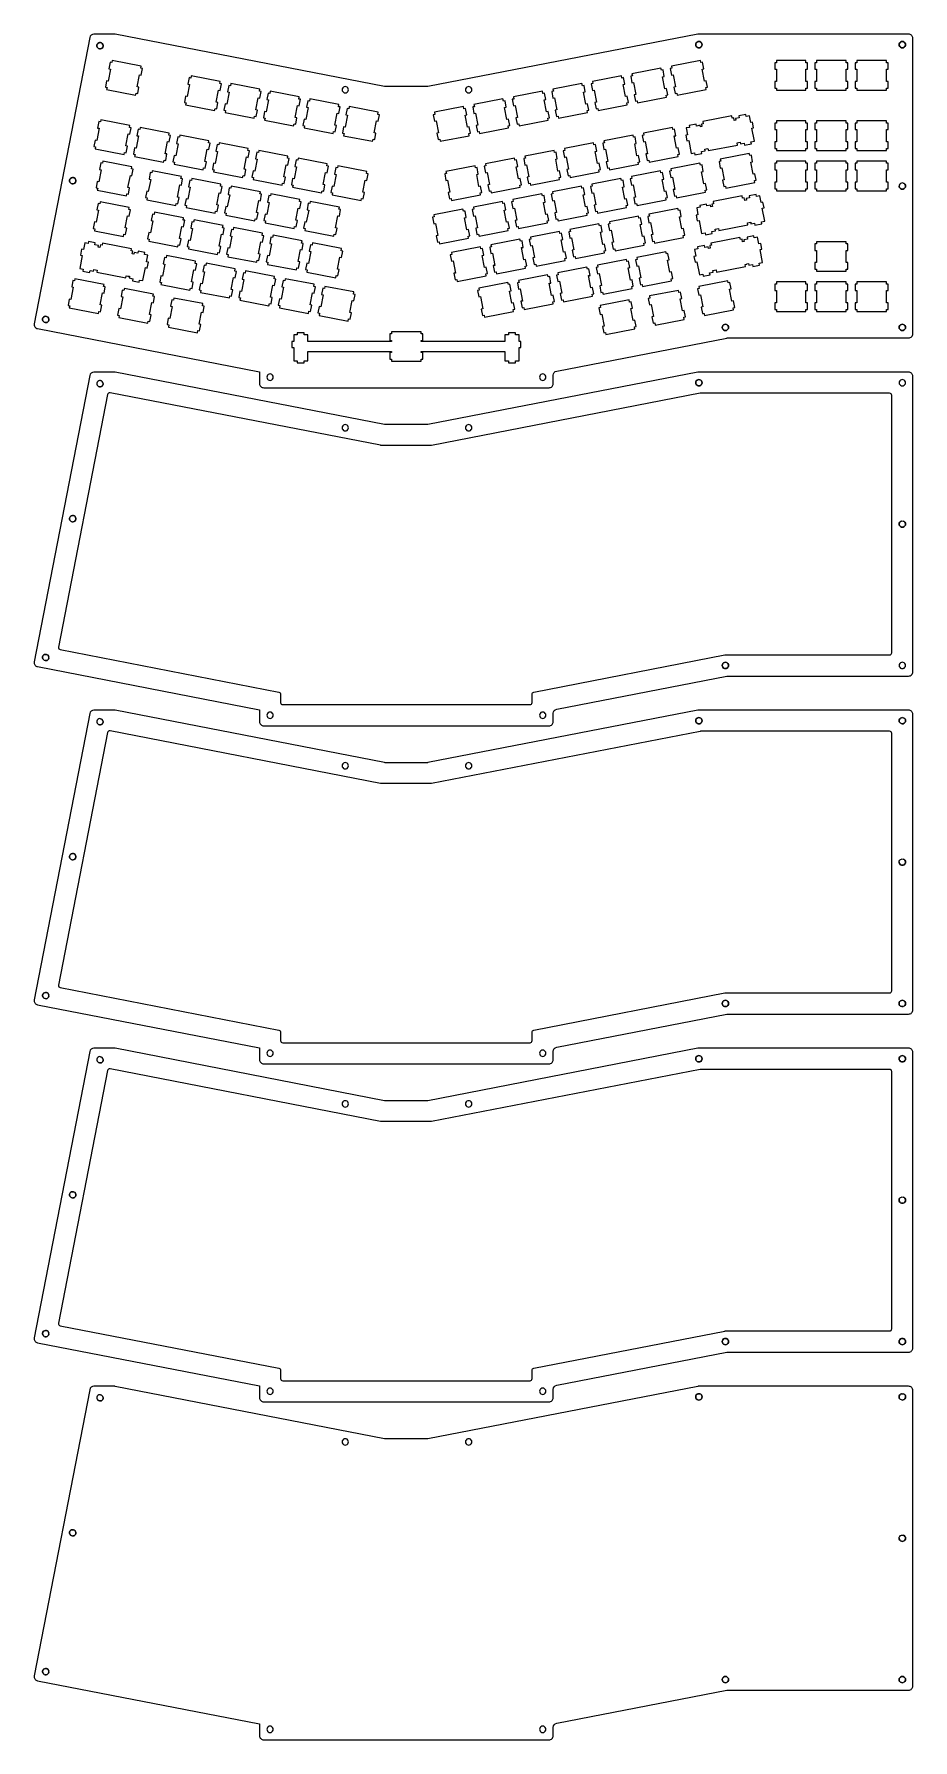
# Model space of a CAD drawing. Header units: millimetres. Extents: x -191 to 225, y 1 to 808.
import ezdxf

# ---------------------------------------------------------------- set-up
doc = ezdxf.new("R2010")
doc.units = ezdxf.units.MM
doc.layers.get('0').update_dxf_attribs({"linetype": 'CONTINUOUS'})

msp = doc.modelspace()

# ---------------------------------------------------------------- linework, layer by layer
for p, q in [((-161.18, 802.49), (-161.16, 802.96)), ((-161.05, 802.04), (-161.18, 802.49)), ((-161.16, 802.96), (-161, 803.4)), ((-160.79, 801.65), (-161.05, 802.04)), ((-161, 803.4), (-160.72, 803.77)), ((-160.42, 801.36), (-160.79, 801.65)), ((-160.72, 803.77), (-160.33, 804.03)), ((-159.98, 801.2), (-160.42, 801.36)), ((-160.33, 804.03), (-159.88, 804.16)), ((-159.51, 801.18), (-159.98, 801.2)), ((-159.88, 804.16), (-159.41, 804.14)), ((-159.06, 801.31), (-159.51, 801.18)), ((-159.41, 804.14), (-158.97, 803.98)), ((-158.67, 801.57), (-159.06, 801.31)), ((-158.97, 803.98), (-158.6, 803.69)), ((-158.38, 801.94), (-158.67, 801.57)), ((-158.6, 803.69), (-158.33, 803.3)), ((-158.22, 802.38), (-158.38, 801.94)), ((-158.33, 803.3), (-158.2, 802.85)), ((-158.2, 802.85), (-158.22, 802.38)), ((122.31, 803.15), (122.39, 803.62)), ((122.39, 802.69), (122.31, 803.15)), ((122.39, 803.62), (122.6, 804.04)), ((122.6, 802.27), (122.39, 802.69)), ((122.6, 804.04), (122.93, 804.37)), ((122.93, 801.94), (122.6, 802.27)), ((122.93, 804.37), (123.35, 804.58)), ((123.35, 801.73), (122.93, 801.94)), ((123.35, 804.58), (123.81, 804.65)), ((123.81, 801.65), (123.35, 801.73)), ((123.81, 804.65), (124.28, 804.58)), ((124.28, 801.73), (123.81, 801.65)), ((124.28, 804.58), (124.69, 804.37)), ((124.69, 801.94), (124.28, 801.73)), ((124.69, 804.37), (125.03, 804.04)), ((125.03, 802.27), (124.69, 801.94)), ((125.03, 804.04), (125.24, 803.62)), ((125.24, 802.69), (125.03, 802.27)), ((125.24, 803.62), (125.31, 803.15)), ((125.31, 803.15), (125.24, 802.69)), ((218.63, 803.15), (218.71, 803.62)), ((218.71, 802.69), (218.63, 803.15)), ((218.71, 803.62), (218.92, 804.04)), ((218.92, 802.27), (218.71, 802.69)), ((218.92, 804.04), (219.25, 804.37)), ((219.25, 801.94), (218.92, 802.27)), ((219.25, 804.37), (219.67, 804.58)), ((219.67, 801.73), (219.25, 801.94)), ((219.67, 804.58), (220.13, 804.65)), ((220.13, 801.65), (219.67, 801.73)), ((220.13, 804.65), (220.6, 804.58)), ((220.6, 801.73), (220.13, 801.65)), ((220.6, 804.58), (221.01, 804.37)), ((221.01, 801.94), (220.6, 801.73)), ((221.01, 804.37), (221.35, 804.04)), ((221.35, 802.27), (221.01, 801.94)), ((221.35, 804.04), (221.56, 803.62)), ((221.56, 802.69), (221.35, 802.27)), ((221.56, 803.62), (221.63, 803.15)), ((221.63, 803.15), (221.56, 802.69)), ((-174.1, 738.59), (-174.08, 739.06)), ((-173.97, 738.14), (-174.1, 738.59)), ((-174.08, 739.06), (-173.92, 739.5)), ((-173.71, 737.75), (-173.97, 738.14)), ((-173.92, 739.5), (-173.63, 739.87)), ((-173.34, 737.46), (-173.71, 737.75)), ((-173.63, 739.87), (-173.24, 740.13)), ((-172.9, 737.3), (-173.34, 737.46)), ((-173.24, 740.13), (-172.79, 740.26)), ((-172.43, 737.29), (-172.9, 737.3)), ((-172.79, 740.26), (-172.32, 740.25)), ((-171.98, 737.42), (-172.43, 737.29)), ((-172.32, 740.25), (-171.88, 740.09)), ((-171.59, 737.68), (-171.98, 737.42)), ((-171.88, 740.09), (-171.51, 739.8)), ((-171.3, 738.05), (-171.59, 737.68)), ((-171.51, 739.8), (-171.25, 739.41)), ((-171.14, 738.49), (-171.3, 738.05)), ((-171.25, 739.41), (-171.12, 738.96)), ((-171.12, 738.96), (-171.14, 738.49)), ((218.71, 736.7), (218.63, 736.24)), ((218.71, 735.78), (218.63, 736.24)), ((218.92, 737.12), (218.71, 736.7)), ((218.92, 735.36), (218.71, 735.78)), ((219.25, 737.45), (218.92, 737.12)), ((219.25, 735.03), (218.92, 735.36)), ((219.67, 737.67), (219.25, 737.45)), ((219.67, 734.81), (219.25, 735.03)), ((220.13, 737.74), (219.67, 737.67)), ((220.13, 734.74), (219.67, 734.81)), ((220.6, 737.67), (220.13, 737.74)), ((220.6, 734.81), (220.13, 734.74)), ((220.6, 737.67), (221.01, 737.45)), ((221.01, 735.03), (220.6, 734.81)), ((221.01, 737.45), (221.35, 737.12)), ((221.35, 735.36), (221.01, 735.03)), ((221.35, 737.12), (221.56, 736.7)), ((221.56, 735.78), (221.35, 735.36)), ((221.56, 736.7), (221.63, 736.24)), ((221.63, 736.24), (221.56, 735.78)), ((-186.87, 672.91), (-186.85, 673.38)), ((-186.74, 672.46), (-186.87, 672.91)), ((-186.85, 673.38), (-186.69, 673.82)), ((-186.47, 672.07), (-186.74, 672.46)), ((-186.69, 673.82), (-186.4, 674.19)), ((-186.1, 671.78), (-186.47, 672.07)), ((-186.4, 674.19), (-186.01, 674.45)), ((-185.66, 671.62), (-186.1, 671.78)), ((-186.01, 674.45), (-185.56, 674.58)), ((-185.19, 671.6), (-185.66, 671.62)), ((-185.56, 674.58), (-185.09, 674.56)), ((-184.74, 671.73), (-185.19, 671.6)), ((-185.09, 674.56), (-184.65, 674.4)), ((-184.35, 671.99), (-184.74, 671.73)), ((-184.65, 674.4), (-184.28, 674.12)), ((-184.06, 672.36), (-184.35, 671.99)), ((-184.28, 674.12), (-184.02, 673.73)), ((-183.9, 672.81), (-184.06, 672.36)), ((-184.02, 673.73), (-183.89, 673.28)), ((-183.89, 673.28), (-183.9, 672.81)), ((134.93, 669.79), (135.14, 670.21)), ((135.14, 670.21), (135.47, 670.54)), ((135.47, 670.54), (135.89, 670.75)), ((135.89, 670.75), (136.35, 670.83)), ((136.35, 670.83), (136.82, 670.75)), ((136.82, 670.75), (137.23, 670.54)), ((137.23, 670.54), (137.57, 670.21)), ((137.57, 670.21), (137.78, 669.79)), ((218.71, 669.79), (218.92, 670.21)), ((218.92, 670.21), (219.25, 670.54)), ((219.25, 670.54), (219.67, 670.75)), ((219.67, 670.75), (220.13, 670.83)), ((220.13, 670.83), (220.6, 670.75)), ((220.6, 670.75), (221.01, 670.54)), ((221.01, 670.54), (221.35, 670.21)), ((221.35, 670.21), (221.56, 669.79)), ((134.85, 669.33), (134.93, 669.79)), ((134.93, 668.86), (134.85, 669.33)), ((135.14, 668.45), (134.93, 668.86)), ((135.47, 668.11), (135.14, 668.45)), ((135.89, 667.9), (135.47, 668.11)), ((136.35, 667.83), (135.89, 667.9)), ((136.82, 667.9), (136.35, 667.83)), ((137.23, 668.11), (136.82, 667.9)), ((137.57, 668.45), (137.23, 668.11)), ((137.78, 668.86), (137.57, 668.45)), ((137.78, 669.79), (137.85, 669.33)), ((137.85, 669.33), (137.78, 668.86)), ((218.63, 669.33), (218.71, 669.79)), ((218.71, 668.86), (218.63, 669.33)), ((218.92, 668.45), (218.71, 668.86)), ((219.25, 668.11), (218.92, 668.45)), ((219.67, 667.9), (219.25, 668.11)), ((220.13, 667.83), (219.67, 667.9)), ((220.6, 667.9), (220.13, 667.83)), ((221.01, 668.11), (220.6, 667.9)), ((221.35, 668.45), (221.01, 668.11)), ((221.56, 668.86), (221.35, 668.45)), ((221.56, 669.79), (221.63, 669.33)), ((221.63, 669.33), (221.56, 668.86)), ((-161.16, 642.96), (-161.18, 642.49)), ((-161.18, 642.49), (-161.05, 642.04)), ((-161, 643.4), (-161.16, 642.96)), ((-161.05, 642.04), (-160.79, 641.65)), ((-161, 643.4), (-160.72, 643.77)), ((-160.42, 641.36), (-160.79, 641.65)), ((-160.33, 644.03), (-160.72, 643.77)), ((-159.98, 641.2), (-160.42, 641.36)), ((-159.88, 644.16), (-160.33, 644.03)), ((-159.51, 641.18), (-159.98, 641.2)), ((-159.41, 644.14), (-159.88, 644.16)), ((-159.06, 641.31), (-159.51, 641.18)), ((-159.41, 644.14), (-158.97, 643.98)), ((-158.67, 641.57), (-159.06, 641.31)), ((-158.97, 643.98), (-158.6, 643.69)), ((-158.67, 641.57), (-158.38, 641.94)), ((-158.33, 643.3), (-158.6, 643.69)), ((-158.22, 642.38), (-158.38, 641.94)), ((-158.2, 642.85), (-158.33, 643.3)), ((-158.2, 642.85), (-158.22, 642.38)), ((122.39, 643.62), (122.31, 643.15)), ((122.31, 643.15), (122.39, 642.69)), ((122.6, 644.04), (122.39, 643.62)), ((122.39, 642.69), (122.6, 642.27)), ((122.93, 644.37), (122.6, 644.04)), ((122.6, 642.27), (122.93, 641.94)), ((123.35, 644.58), (122.93, 644.37)), ((122.93, 641.94), (123.35, 641.73)), ((123.81, 644.65), (123.35, 644.58)), ((123.35, 641.73), (123.81, 641.65)), ((124.28, 644.58), (123.81, 644.65)), ((123.81, 641.65), (124.28, 641.73)), ((124.69, 644.37), (124.28, 644.58)), ((124.28, 641.73), (124.69, 641.94)), ((125.03, 644.04), (124.69, 644.37)), ((124.69, 641.94), (125.03, 642.27)), ((125.24, 643.62), (125.03, 644.04)), ((125.03, 642.27), (125.24, 642.69)), ((125.31, 643.15), (125.24, 643.62)), ((125.24, 642.69), (125.31, 643.15)), ((218.71, 643.62), (218.63, 643.15)), ((218.63, 643.15), (218.71, 642.69)), ((218.92, 644.04), (218.71, 643.62)), ((218.71, 642.69), (218.92, 642.27)), ((219.25, 644.37), (218.92, 644.04)), ((218.92, 642.27), (219.25, 641.94)), ((219.67, 644.58), (219.25, 644.37)), ((219.25, 641.94), (219.67, 641.73)), ((220.13, 644.65), (219.67, 644.58)), ((219.67, 641.73), (220.13, 641.65)), ((220.6, 644.58), (220.13, 644.65)), ((220.13, 641.65), (220.6, 641.73)), ((221.01, 644.37), (220.6, 644.58)), ((220.6, 641.73), (221.01, 641.94)), ((221.35, 644.04), (221.01, 644.37)), ((221.01, 641.94), (221.35, 642.27)), ((221.56, 643.62), (221.35, 644.04)), ((221.35, 642.27), (221.56, 642.69)), ((221.63, 643.15), (221.56, 643.62)), ((221.56, 642.69), (221.63, 643.15)), ((-174.1, 578.59), (-174.08, 579.06)), ((-173.97, 578.14), (-174.1, 578.59)), ((-173.92, 579.5), (-174.08, 579.06)), ((-173.97, 578.14), (-173.71, 577.75)), ((-173.63, 579.87), (-173.92, 579.5)), ((-173.34, 577.46), (-173.71, 577.75)), ((-173.24, 580.13), (-173.63, 579.87)), ((-172.9, 577.3), (-173.34, 577.46)), ((-173.24, 580.13), (-172.79, 580.26)), ((-172.9, 577.3), (-172.43, 577.29)), ((-172.79, 580.26), (-172.32, 580.25)), ((-171.98, 577.42), (-172.43, 577.29)), ((-171.88, 580.09), (-172.32, 580.25)), ((-171.59, 577.68), (-171.98, 577.42)), ((-171.51, 579.8), (-171.88, 580.09)), ((-171.3, 578.05), (-171.59, 577.68)), ((-171.51, 579.8), (-171.25, 579.41)), ((-171.14, 578.49), (-171.3, 578.05)), ((-171.25, 579.41), (-171.12, 578.96)), ((-171.12, 578.96), (-171.14, 578.49)), ((218.71, 576.7), (218.63, 576.24)), ((218.63, 576.24), (218.71, 575.78)), ((218.92, 577.12), (218.71, 576.7)), ((218.71, 575.78), (218.92, 575.36)), ((218.92, 577.12), (219.25, 577.45)), ((218.92, 575.36), (219.25, 575.03)), ((219.67, 577.67), (219.25, 577.45)), ((219.25, 575.03), (219.67, 574.81)), ((219.67, 577.67), (220.13, 577.74)), ((219.67, 574.81), (220.13, 574.74)), ((220.13, 577.74), (220.6, 577.67)), ((220.13, 574.74), (220.6, 574.81)), ((221.01, 577.45), (220.6, 577.67)), ((220.6, 574.81), (221.01, 575.03)), ((221.35, 577.12), (221.01, 577.45)), ((221.01, 575.03), (221.35, 575.36)), ((221.56, 576.7), (221.35, 577.12)), ((221.35, 575.36), (221.56, 575.78)), ((221.63, 576.24), (221.56, 576.7)), ((221.56, 575.78), (221.63, 576.24)), ((-186.87, 512.91), (-186.85, 513.38)), ((-186.74, 512.46), (-186.87, 512.91)), ((-186.85, 513.38), (-186.69, 513.82)), ((-186.74, 512.46), (-186.47, 512.07)), ((-186.4, 514.19), (-186.69, 513.82)), ((-186.1, 511.78), (-186.47, 512.07)), ((-186.01, 514.45), (-186.4, 514.19)), ((-186.1, 511.78), (-185.66, 511.62)), ((-186.01, 514.45), (-185.56, 514.58)), ((-185.19, 511.6), (-185.66, 511.62)), ((-185.56, 514.58), (-185.09, 514.56)), ((-184.74, 511.73), (-185.19, 511.6)), ((-185.09, 514.56), (-184.65, 514.4)), ((-184.35, 511.99), (-184.74, 511.73)), ((-184.28, 514.12), (-184.65, 514.4)), ((-184.06, 512.36), (-184.35, 511.99)), ((-184.28, 514.12), (-184.02, 513.73)), ((-183.9, 512.81), (-184.06, 512.36)), ((-184.02, 513.73), (-183.89, 513.28)), ((-183.9, 512.81), (-183.89, 513.28)), ((134.93, 509.79), (134.85, 509.33)), ((134.85, 509.33), (134.93, 508.86)), ((135.14, 510.21), (134.93, 509.79)), ((134.93, 508.86), (135.14, 508.45)), ((135.47, 510.54), (135.14, 510.21)), ((135.89, 510.75), (135.47, 510.54)), ((136.35, 510.83), (135.89, 510.75)), ((136.82, 510.75), (136.35, 510.83)), ((137.23, 510.54), (136.82, 510.75)), ((137.57, 510.21), (137.23, 510.54)), ((137.78, 509.79), (137.57, 510.21)), ((137.57, 508.45), (137.78, 508.86)), ((137.85, 509.33), (137.78, 509.79)), ((137.78, 508.86), (137.85, 509.33)), ((218.71, 509.79), (218.63, 509.33)), ((218.63, 509.33), (218.71, 508.86)), ((218.92, 510.21), (218.71, 509.79)), ((218.71, 508.86), (218.92, 508.45)), ((219.25, 510.54), (218.92, 510.21)), ((219.67, 510.75), (219.25, 510.54)), ((220.13, 510.83), (219.67, 510.75)), ((220.6, 510.75), (220.13, 510.83)), ((221.01, 510.54), (220.6, 510.75)), ((221.35, 510.21), (221.01, 510.54)), ((221.56, 509.79), (221.35, 510.21)), ((221.35, 508.45), (221.56, 508.86)), ((221.63, 509.33), (221.56, 509.79)), ((221.56, 508.86), (221.63, 509.33)), ((135.14, 508.45), (135.47, 508.11)), ((135.47, 508.11), (135.89, 507.9)), ((135.89, 507.9), (136.35, 507.83)), ((136.35, 507.83), (136.82, 507.9)), ((136.82, 507.9), (137.23, 508.11)), ((137.23, 508.11), (137.57, 508.45)), ((218.92, 508.45), (219.25, 508.11)), ((219.25, 508.11), (219.67, 507.9)), ((219.67, 507.9), (220.13, 507.83)), ((220.13, 507.83), (220.6, 507.9)), ((220.6, 507.9), (221.01, 508.11)), ((221.01, 508.11), (221.35, 508.45)), ((123.35, 484.58), (122.93, 484.37)), ((123.81, 484.65), (123.35, 484.58)), ((124.28, 484.58), (123.81, 484.65)), ((124.69, 484.37), (124.28, 484.58)), ((219.67, 484.58), (219.25, 484.37)), ((220.13, 484.65), (219.67, 484.58)), ((220.13, 484.65), (220.6, 484.58)), ((221.01, 484.37), (220.6, 484.58)), ((-161.16, 482.96), (-161.18, 482.49)), ((-161.18, 482.49), (-161.05, 482.04)), ((-161, 483.4), (-161.16, 482.96)), ((-161.05, 482.04), (-160.79, 481.65)), ((-161, 483.4), (-160.72, 483.77)), ((-160.42, 481.36), (-160.79, 481.65)), ((-160.33, 484.03), (-160.72, 483.77)), ((-159.98, 481.2), (-160.42, 481.36)), ((-159.88, 484.16), (-160.33, 484.03)), ((-159.51, 481.18), (-159.98, 481.2)), ((-159.41, 484.14), (-159.88, 484.16)), ((-159.06, 481.31), (-159.51, 481.18)), ((-159.41, 484.14), (-158.97, 483.98)), ((-158.67, 481.57), (-159.06, 481.31)), ((-158.97, 483.98), (-158.6, 483.69)), ((-158.67, 481.57), (-158.38, 481.94)), ((-158.33, 483.3), (-158.6, 483.69)), ((-158.22, 482.38), (-158.38, 481.94)), ((-158.2, 482.85), (-158.33, 483.3)), ((-158.2, 482.85), (-158.22, 482.38)), ((122.39, 483.62), (122.31, 483.15)), ((122.31, 483.15), (122.39, 482.69)), ((122.6, 484.04), (122.39, 483.62)), ((122.39, 482.69), (122.6, 482.27)), ((122.93, 484.37), (122.6, 484.04)), ((122.6, 482.27), (122.93, 481.94)), ((122.93, 481.94), (123.35, 481.73)), ((123.35, 481.73), (123.81, 481.65)), ((123.81, 481.65), (124.28, 481.73)), ((124.28, 481.73), (124.69, 481.94)), ((125.03, 484.04), (124.69, 484.37)), ((124.69, 481.94), (125.03, 482.27)), ((125.24, 483.62), (125.03, 484.04)), ((125.03, 482.27), (125.24, 482.69)), ((125.31, 483.15), (125.24, 483.62)), ((125.24, 482.69), (125.31, 483.15)), ((218.71, 483.62), (218.63, 483.15)), ((218.63, 483.15), (218.71, 482.69)), ((218.92, 484.04), (218.71, 483.62)), ((218.92, 482.27), (218.71, 482.69)), ((219.25, 484.37), (218.92, 484.04)), ((218.92, 482.27), (219.25, 481.94)), ((219.67, 481.73), (219.25, 481.94)), ((220.13, 481.65), (219.67, 481.73)), ((220.13, 481.65), (220.6, 481.73)), ((220.6, 481.73), (221.01, 481.94)), ((221.35, 484.04), (221.01, 484.37)), ((221.01, 481.94), (221.35, 482.27)), ((221.35, 484.04), (221.56, 483.62)), ((221.35, 482.27), (221.56, 482.69)), ((221.63, 483.15), (221.56, 483.62)), ((221.56, 482.69), (221.63, 483.15)), ((-173.63, 419.87), (-173.92, 419.5)), ((-173.24, 420.13), (-173.63, 419.87)), ((-173.24, 420.13), (-172.79, 420.26)), ((-172.79, 420.26), (-172.32, 420.25)), ((-172.32, 420.25), (-171.88, 420.09)), ((-171.51, 419.8), (-171.88, 420.09)), ((-174.1, 418.59), (-174.08, 419.06)), ((-173.97, 418.14), (-174.1, 418.59)), ((-173.92, 419.5), (-174.08, 419.06)), ((-173.97, 418.14), (-173.71, 417.75)), ((-173.34, 417.46), (-173.71, 417.75)), ((-172.9, 417.3), (-173.34, 417.46)), ((-172.9, 417.3), (-172.43, 417.29)), ((-171.98, 417.42), (-172.43, 417.29)), ((-171.59, 417.68), (-171.98, 417.42)), ((-171.3, 418.05), (-171.59, 417.68)), ((-171.51, 419.8), (-171.25, 419.41)), ((-171.14, 418.49), (-171.3, 418.05)), ((-171.25, 419.41), (-171.12, 418.96)), ((-171.12, 418.96), (-171.14, 418.49)), ((218.63, 416.24), (218.71, 416.7)), ((218.63, 416.24), (218.71, 415.78)), ((218.71, 416.7), (218.92, 417.12)), ((218.71, 415.78), (218.92, 415.36)), ((219.25, 417.45), (218.92, 417.12)), ((218.92, 415.36), (219.25, 415.03)), ((219.25, 417.45), (219.67, 417.67)), ((219.25, 415.03), (219.67, 414.81)), ((219.67, 417.67), (220.13, 417.74)), ((219.67, 414.81), (220.13, 414.74)), ((220.13, 417.74), (220.6, 417.67)), ((220.13, 414.74), (220.6, 414.81)), ((221.01, 417.45), (220.6, 417.67)), ((220.6, 414.81), (221.01, 415.03)), ((221.35, 417.12), (221.01, 417.45)), ((221.01, 415.03), (221.35, 415.36)), ((221.56, 416.7), (221.35, 417.12)), ((221.35, 415.36), (221.56, 415.78)), ((221.63, 416.24), (221.56, 416.7)), ((221.56, 415.78), (221.63, 416.24)), ((-186.87, 352.91), (-186.85, 353.38)), ((-186.74, 352.46), (-186.87, 352.91)), ((-186.85, 353.38), (-186.69, 353.82)), ((-186.74, 352.46), (-186.47, 352.07)), ((-186.4, 354.19), (-186.69, 353.82)), ((-186.1, 351.78), (-186.47, 352.07)), ((-186.01, 354.45), (-186.4, 354.19)), ((-186.1, 351.78), (-185.66, 351.62)), ((-186.01, 354.45), (-185.56, 354.58)), ((-185.19, 351.6), (-185.66, 351.62)), ((-185.56, 354.58), (-185.09, 354.56)), ((-184.74, 351.73), (-185.19, 351.6)), ((-185.09, 354.56), (-184.65, 354.4)), ((-184.35, 351.99), (-184.74, 351.73)), ((-184.28, 354.12), (-184.65, 354.4)), ((-184.06, 352.36), (-184.35, 351.99)), ((-184.28, 354.12), (-184.02, 353.73)), ((-183.9, 352.81), (-184.06, 352.36)), ((-184.02, 353.73), (-183.89, 353.28)), ((-183.9, 352.81), (-183.89, 353.28)), ((134.93, 349.79), (134.85, 349.33)), ((134.85, 349.33), (134.93, 348.86)), ((135.14, 350.21), (134.93, 349.79)), ((134.93, 348.86), (135.14, 348.45)), ((135.47, 350.54), (135.14, 350.21)), ((135.14, 348.45), (135.47, 348.11)), ((135.89, 350.75), (135.47, 350.54)), ((135.47, 348.11), (135.89, 347.9)), ((136.35, 350.83), (135.89, 350.75)), ((135.89, 347.9), (136.35, 347.83)), ((136.82, 350.75), (136.35, 350.83)), ((136.35, 347.83), (136.82, 347.9)), ((137.23, 350.54), (136.82, 350.75)), ((136.82, 347.9), (137.23, 348.11)), ((137.57, 350.21), (137.23, 350.54)), ((137.23, 348.11), (137.57, 348.45)), ((137.78, 349.79), (137.57, 350.21)), ((137.57, 348.45), (137.78, 348.86)), ((137.85, 349.33), (137.78, 349.79)), ((137.78, 348.86), (137.85, 349.33)), ((218.71, 349.79), (218.63, 349.33)), ((218.63, 349.33), (218.71, 348.86)), ((218.71, 349.79), (218.92, 350.21)), ((218.92, 348.45), (218.71, 348.86)), ((219.25, 350.54), (218.92, 350.21)), ((218.92, 348.45), (219.25, 348.11)), ((219.67, 350.75), (219.25, 350.54)), ((219.25, 348.11), (219.67, 347.9)), ((220.13, 350.83), (219.67, 350.75)), ((220.13, 347.83), (219.67, 347.9)), ((220.6, 350.75), (220.13, 350.83)), ((220.13, 347.83), (220.6, 347.9)), ((221.01, 350.54), (220.6, 350.75)), ((221.01, 348.11), (220.6, 347.9)), ((221.35, 350.21), (221.01, 350.54)), ((221.01, 348.11), (221.35, 348.45)), ((221.56, 349.79), (221.35, 350.21)), ((221.35, 348.45), (221.56, 348.86)), ((221.63, 349.33), (221.56, 349.79)), ((221.56, 348.86), (221.63, 349.33)), ((-161.16, 322.96), (-161.18, 322.49)), ((-161, 323.4), (-161.16, 322.96)), ((-161, 323.4), (-160.72, 323.77)), ((-160.33, 324.03), (-160.72, 323.77)), ((-159.88, 324.16), (-160.33, 324.03)), ((-159.41, 324.14), (-159.88, 324.16)), ((-159.41, 324.14), (-158.97, 323.98)), ((-158.97, 323.98), (-158.6, 323.69)), ((-158.33, 323.3), (-158.6, 323.69)), ((-158.2, 322.85), (-158.33, 323.3)), ((122.39, 323.62), (122.31, 323.15)), ((122.31, 323.15), (122.39, 322.69)), ((122.6, 324.04), (122.39, 323.62)), ((122.93, 324.37), (122.6, 324.04)), ((123.35, 324.58), (122.93, 324.37)), ((123.81, 324.65), (123.35, 324.58)), ((124.28, 324.58), (123.81, 324.65)), ((124.69, 324.37), (124.28, 324.58)), ((125.03, 324.04), (124.69, 324.37)), ((125.24, 323.62), (125.03, 324.04)), ((125.31, 323.15), (125.24, 323.62)), ((125.24, 322.69), (125.31, 323.15)), ((218.71, 323.62), (218.63, 323.15)), ((218.63, 323.15), (218.71, 322.69)), ((218.92, 324.04), (218.71, 323.62)), ((219.25, 324.37), (218.92, 324.04)), ((219.67, 324.58), (219.25, 324.37)), ((220.13, 324.65), (219.67, 324.58)), ((220.6, 324.58), (220.13, 324.65)), ((221.01, 324.37), (220.6, 324.58)), ((221.35, 324.04), (221.01, 324.37)), ((221.56, 323.62), (221.35, 324.04)), ((221.63, 323.15), (221.56, 323.62)), ((221.56, 322.69), (221.63, 323.15)), ((-161.18, 322.49), (-161.05, 322.04)), ((-160.79, 321.65), (-161.05, 322.04)), ((-160.42, 321.36), (-160.79, 321.65)), ((-159.98, 321.2), (-160.42, 321.36)), ((-159.51, 321.18), (-159.98, 321.2)), ((-159.06, 321.31), (-159.51, 321.18)), ((-158.67, 321.57), (-159.06, 321.31)), ((-158.67, 321.57), (-158.38, 321.94)), ((-158.22, 322.38), (-158.38, 321.94)), ((-158.2, 322.85), (-158.22, 322.38)), ((122.39, 322.69), (122.6, 322.27)), ((122.6, 322.27), (122.93, 321.94)), ((122.93, 321.94), (123.35, 321.73)), ((123.35, 321.73), (123.81, 321.65)), ((123.81, 321.65), (124.28, 321.73)), ((124.28, 321.73), (124.69, 321.94)), ((124.69, 321.94), (125.03, 322.27)), ((125.03, 322.27), (125.24, 322.69)), ((218.71, 322.69), (218.92, 322.27)), ((218.92, 322.27), (219.25, 321.94)), ((219.25, 321.94), (219.67, 321.73)), ((219.67, 321.73), (220.13, 321.65)), ((220.13, 321.65), (220.6, 321.73)), ((220.6, 321.73), (221.01, 321.94)), ((221.01, 321.94), (221.35, 322.27)), ((221.35, 322.27), (221.56, 322.69)), ((-174.1, 258.59), (-174.08, 259.06)), ((-173.97, 258.14), (-174.1, 258.59)), ((-173.92, 259.5), (-174.08, 259.06)), ((-173.63, 259.87), (-173.92, 259.5)), ((-173.24, 260.13), (-173.63, 259.87)), ((-173.24, 260.13), (-172.79, 260.26)), ((-172.79, 260.26), (-172.32, 260.25)), ((-171.88, 260.09), (-172.32, 260.25)), ((-171.51, 259.8), (-171.88, 260.09)), ((-171.51, 259.8), (-171.25, 259.41)), ((-171.14, 258.49), (-171.3, 258.05)), ((-171.25, 259.41), (-171.12, 258.96)), ((-171.12, 258.96), (-171.14, 258.49)), ((-173.97, 258.14), (-173.71, 257.75)), ((-173.34, 257.46), (-173.71, 257.75)), ((-172.9, 257.3), (-173.34, 257.46)), ((-172.9, 257.3), (-172.43, 257.29)), ((-171.98, 257.42), (-172.43, 257.29)), ((-171.59, 257.68), (-171.98, 257.42)), ((-171.3, 258.05), (-171.59, 257.68)), ((218.71, 256.7), (218.63, 256.24)), ((218.63, 256.24), (218.71, 255.78)), ((218.71, 256.7), (218.92, 257.12)), ((218.71, 255.78), (218.92, 255.36)), ((218.92, 257.12), (219.25, 257.45)), ((218.92, 255.36), (219.25, 255.03)), ((219.25, 257.45), (219.67, 257.67)), ((219.25, 255.03), (219.67, 254.81)), ((219.67, 257.67), (220.13, 257.74)), ((219.67, 254.81), (220.13, 254.74)), ((220.13, 257.74), (220.6, 257.67)), ((220.13, 254.74), (220.6, 254.81)), ((221.01, 257.45), (220.6, 257.67)), ((220.6, 254.81), (221.01, 255.03)), ((221.35, 257.12), (221.01, 257.45)), ((221.01, 255.03), (221.35, 255.36)), ((221.56, 256.7), (221.35, 257.12)), ((221.35, 255.36), (221.56, 255.78)), ((221.63, 256.24), (221.56, 256.7)), ((221.56, 255.78), (221.63, 256.24)), ((-186.85, 193.38), (-186.69, 193.82)), ((-186.69, 193.82), (-186.4, 194.19)), ((-186.01, 194.45), (-186.4, 194.19)), ((-186.01, 194.45), (-185.56, 194.58)), ((-185.56, 194.58), (-185.09, 194.56)), ((-185.09, 194.56), (-184.65, 194.4)), ((-184.28, 194.12), (-184.65, 194.4)), ((-184.28, 194.12), (-184.02, 193.73)), ((-186.87, 192.91), (-186.85, 193.38)), ((-186.74, 192.46), (-186.87, 192.91)), ((-186.74, 192.46), (-186.47, 192.07)), ((-186.1, 191.78), (-186.47, 192.07)), ((-186.1, 191.78), (-185.66, 191.62)), ((-185.19, 191.6), (-185.66, 191.62)), ((-184.74, 191.73), (-185.19, 191.6)), ((-184.35, 191.99), (-184.74, 191.73)), ((-184.06, 192.36), (-184.35, 191.99)), ((-183.9, 192.81), (-184.06, 192.36)), ((-184.02, 193.73), (-183.89, 193.28)), ((-183.9, 192.81), (-183.89, 193.28)), ((134.93, 189.79), (134.85, 189.33)), ((134.85, 189.33), (134.93, 188.86)), ((135.14, 190.21), (134.93, 189.79)), ((134.93, 188.86), (135.14, 188.45)), ((135.47, 190.54), (135.14, 190.21)), ((135.14, 188.45), (135.47, 188.11)), ((135.89, 190.75), (135.47, 190.54)), ((135.47, 188.11), (135.89, 187.9)), ((136.35, 190.83), (135.89, 190.75)), ((135.89, 187.9), (136.35, 187.83)), ((136.82, 190.75), (136.35, 190.83)), ((136.35, 187.83), (136.82, 187.9)), ((137.23, 190.54), (136.82, 190.75)), ((136.82, 187.9), (137.23, 188.11)), ((137.57, 190.21), (137.23, 190.54)), ((137.23, 188.11), (137.57, 188.45)), ((137.78, 189.79), (137.57, 190.21)), ((137.57, 188.45), (137.78, 188.86)), ((137.85, 189.33), (137.78, 189.79)), ((137.78, 188.86), (137.85, 189.33)), ((218.71, 189.79), (218.63, 189.33)), ((218.63, 189.33), (218.71, 188.86)), ((218.92, 190.21), (218.71, 189.79)), ((218.71, 188.86), (218.92, 188.45)), ((219.25, 190.54), (218.92, 190.21)), ((218.92, 188.45), (219.25, 188.11)), ((219.67, 190.75), (219.25, 190.54)), ((219.25, 188.11), (219.67, 187.9)), ((220.13, 190.83), (219.67, 190.75)), ((219.67, 187.9), (220.13, 187.83)), ((220.6, 190.75), (220.13, 190.83)), ((220.13, 187.83), (220.6, 187.9)), ((221.01, 190.54), (220.6, 190.75)), ((220.6, 187.9), (221.01, 188.11)), ((221.35, 190.21), (221.01, 190.54)), ((221.01, 188.11), (221.35, 188.45)), ((221.56, 189.79), (221.35, 190.21)), ((221.35, 188.45), (221.56, 188.86)), ((221.63, 189.33), (221.56, 189.79)), ((221.56, 188.86), (221.63, 189.33)), ((-161.16, 162.96), (-161.18, 162.49)), ((-161.18, 162.49), (-161.05, 162.04)), ((-161, 163.4), (-161.16, 162.96)), ((-161.05, 162.04), (-160.79, 161.65)), ((-161, 163.4), (-160.72, 163.77)), ((-160.42, 161.36), (-160.79, 161.65)), ((-160.33, 164.03), (-160.72, 163.77)), ((-159.88, 164.16), (-160.33, 164.03)), ((-159.41, 164.14), (-159.88, 164.16)), ((-159.41, 164.14), (-158.97, 163.98)), ((-158.67, 161.57), (-159.06, 161.31)), ((-158.97, 163.98), (-158.6, 163.69)), ((-158.67, 161.57), (-158.38, 161.94)), ((-158.33, 163.3), (-158.6, 163.69)), ((-158.22, 162.38), (-158.38, 161.94)), ((-158.2, 162.85), (-158.33, 163.3)), ((-158.2, 162.85), (-158.22, 162.38)), ((122.39, 163.62), (122.31, 163.15)), ((122.31, 163.15), (122.39, 162.69)), ((122.6, 164.04), (122.39, 163.62)), ((122.39, 162.69), (122.6, 162.27)), ((122.93, 164.37), (122.6, 164.04)), ((122.6, 162.27), (122.93, 161.94)), ((123.35, 164.58), (122.93, 164.37)), ((122.93, 161.94), (123.35, 161.73)), ((123.81, 164.65), (123.35, 164.58)), ((123.35, 161.73), (123.81, 161.65)), ((124.28, 164.58), (123.81, 164.65)), ((123.81, 161.65), (124.28, 161.73)), ((124.69, 164.37), (124.28, 164.58)), ((124.28, 161.73), (124.69, 161.94)), ((125.03, 164.04), (124.69, 164.37)), ((124.69, 161.94), (125.03, 162.27)), ((125.24, 163.62), (125.03, 164.04)), ((125.03, 162.27), (125.24, 162.69)), ((125.31, 163.15), (125.24, 163.62)), ((125.24, 162.69), (125.31, 163.15)), ((218.71, 163.62), (218.63, 163.15)), ((218.63, 163.15), (218.71, 162.69)), ((218.92, 164.04), (218.71, 163.62)), ((218.92, 162.27), (218.71, 162.69)), ((219.25, 164.37), (218.92, 164.04)), ((218.92, 162.27), (219.25, 161.94)), ((219.67, 164.58), (219.25, 164.37)), ((219.67, 161.73), (219.25, 161.94)), ((220.13, 164.65), (219.67, 164.58)), ((220.13, 161.65), (219.67, 161.73)), ((220.13, 164.65), (220.6, 164.58)), ((220.13, 161.65), (220.6, 161.73)), ((221.01, 164.37), (220.6, 164.58)), ((220.6, 161.73), (221.01, 161.94)), ((221.35, 164.04), (221.01, 164.37)), ((221.01, 161.94), (221.35, 162.27)), ((221.35, 164.04), (221.56, 163.62)), ((221.35, 162.27), (221.56, 162.69)), ((221.63, 163.15), (221.56, 163.62)), ((221.56, 162.69), (221.63, 163.15)), ((-159.98, 161.2), (-160.42, 161.36)), ((-159.51, 161.18), (-159.98, 161.2)), ((-159.06, 161.31), (-159.51, 161.18)), ((-174.1, 98.59), (-174.08, 99.06)), ((-173.97, 98.14), (-174.1, 98.59)), ((-174.08, 99.06), (-173.92, 99.5)), ((-173.97, 98.14), (-173.71, 97.75)), ((-173.63, 99.87), (-173.92, 99.5)), ((-173.34, 97.46), (-173.71, 97.75)), ((-173.24, 100.13), (-173.63, 99.87)), ((-172.9, 97.3), (-173.34, 97.46)), ((-173.24, 100.13), (-172.79, 100.26)), ((-172.9, 97.3), (-172.43, 97.29)), ((-172.79, 100.26), (-172.32, 100.25)), ((-171.98, 97.42), (-172.43, 97.29)), ((-171.88, 100.09), (-172.32, 100.25)), ((-171.59, 97.68), (-171.98, 97.42)), ((-171.51, 99.8), (-171.88, 100.09)), ((-171.3, 98.05), (-171.59, 97.68)), ((-171.51, 99.8), (-171.25, 99.41)), ((-171.14, 98.49), (-171.3, 98.05)), ((-171.25, 99.41), (-171.12, 98.96)), ((-171.12, 98.96), (-171.14, 98.49)), ((218.71, 96.7), (218.92, 97.12)), ((218.92, 97.12), (219.25, 97.45)), ((219.25, 97.45), (219.67, 97.67)), ((219.67, 97.67), (220.13, 97.74)), ((220.13, 97.74), (220.6, 97.67)), ((221.01, 97.45), (220.6, 97.67)), ((221.35, 97.12), (221.01, 97.45)), ((221.56, 96.7), (221.35, 97.12)), ((218.63, 96.24), (218.71, 96.7)), ((218.63, 96.24), (218.71, 95.78)), ((218.71, 95.78), (218.92, 95.36)), ((218.92, 95.36), (219.25, 95.03)), ((219.25, 95.03), (219.67, 94.81)), ((219.67, 94.81), (220.13, 94.74)), ((220.13, 94.74), (220.6, 94.81)), ((220.6, 94.81), (221.01, 95.03)), ((221.01, 95.03), (221.35, 95.36)), ((221.35, 95.36), (221.56, 95.78)), ((221.63, 96.24), (221.56, 96.7)), ((221.56, 95.78), (221.63, 96.24)), ((-186.87, 32.91), (-186.85, 33.38)), ((-186.74, 32.46), (-186.87, 32.91)), ((-186.85, 33.38), (-186.69, 33.82)), ((-186.74, 32.46), (-186.47, 32.07)), ((-186.4, 34.19), (-186.69, 33.82)), ((-186.01, 34.45), (-186.4, 34.19)), ((-186.01, 34.45), (-185.56, 34.58)), ((-185.56, 34.58), (-185.09, 34.56)), ((-185.09, 34.56), (-184.65, 34.4)), ((-184.65, 34.4), (-184.28, 34.12)), ((-184.06, 32.36), (-184.35, 31.99)), ((-184.28, 34.12), (-184.02, 33.73)), ((-183.9, 32.81), (-184.06, 32.36)), ((-184.02, 33.73), (-183.89, 33.28)), ((-183.9, 32.81), (-183.89, 33.28)), ((-186.1, 31.78), (-186.47, 32.07)), ((-186.1, 31.78), (-185.66, 31.62)), ((-185.19, 31.6), (-185.66, 31.62)), ((-184.74, 31.73), (-185.19, 31.6)), ((-184.35, 31.99), (-184.74, 31.73)), ((134.93, 29.79), (134.85, 29.33)), ((134.85, 29.33), (134.93, 28.86)), ((135.14, 30.21), (134.93, 29.79)), ((134.93, 28.86), (135.14, 28.45)), ((135.47, 30.54), (135.14, 30.21)), ((135.14, 28.45), (135.47, 28.11)), ((135.89, 30.75), (135.47, 30.54)), ((135.47, 28.11), (135.89, 27.9)), ((136.35, 30.83), (135.89, 30.75)), ((135.89, 27.9), (136.35, 27.83)), ((136.82, 30.75), (136.35, 30.83)), ((136.35, 27.83), (136.82, 27.9)), ((137.23, 30.54), (136.82, 30.75)), ((136.82, 27.9), (137.23, 28.11)), ((137.57, 30.21), (137.23, 30.54)), ((137.23, 28.11), (137.57, 28.45)), ((137.78, 29.79), (137.57, 30.21)), ((137.57, 28.45), (137.78, 28.86)), ((137.85, 29.33), (137.78, 29.79)), ((137.78, 28.86), (137.85, 29.33)), ((218.71, 29.79), (218.63, 29.33)), ((218.63, 29.33), (218.71, 28.86)), ((218.71, 29.79), (218.92, 30.21)), ((218.92, 28.45), (218.71, 28.86)), ((219.25, 30.54), (218.92, 30.21)), ((218.92, 28.45), (219.25, 28.11)), ((219.67, 30.75), (219.25, 30.54)), ((219.25, 28.11), (219.67, 27.9)), ((220.13, 30.83), (219.67, 30.75)), ((220.13, 27.83), (219.67, 27.9)), ((220.6, 30.75), (220.13, 30.83)), ((220.13, 27.83), (220.6, 27.9)), ((221.01, 30.54), (220.6, 30.75)), ((221.01, 28.11), (220.6, 27.9)), ((221.35, 30.21), (221.01, 30.54)), ((221.01, 28.11), (221.35, 28.45)), ((221.56, 29.79), (221.35, 30.21)), ((221.35, 28.45), (221.56, 28.86)), ((221.63, 29.33), (221.56, 29.79)), ((221.56, 28.86), (221.63, 29.33))]:
    msp.add_line(p, q)
for points in [[(-24.58, 783.3, -0.048018), (-24.96, 783.33), (-152.46, 808.12, 0.048033), (-152.84, 808.15), (-162.57, 808.15, 0.359037), (-164.53, 806.54), (-190.86, 671.1, 0.414214), (-189.28, 668.76), (-84.18, 648.33), (-84.18, 642.78, 0.414214), (-82.18, 640.78), (52.88, 640.78, 0.414214), (54.88, 642.78), (54.88, 646.68, -0.359037), (56.5, 648.64), (137, 664.29, -0.048033), (137.38, 664.33), (223.13, 664.33, 0.414214), (225.13, 666.33), (225.13, 806.15, 0.414214), (223.13, 808.15), (123.7, 808.15, 0.047906), (123.32, 808.12), (-4.53, 783.33, -0.047922), (-4.91, 783.3)], [(54.88, 486.68, -0.359037), (56.5, 488.64), (137, 504.29, -0.048033), (137.38, 504.33), (223.13, 504.33, 0.414214), (225.13, 506.33), (225.13, 646.15, 0.414214), (223.13, 648.15), (123.7, 648.15, 0.047906), (123.32, 648.12), (-4.53, 623.33, -0.047922), (-4.91, 623.3), (-24.58, 623.3, -0.048018), (-24.96, 623.33), (-152.46, 648.12, 0.048033), (-152.84, 648.15), (-162.57, 648.15, 0.359037), (-164.53, 646.54), (-190.86, 511.1, 0.414214), (-189.28, 508.76), (-84.18, 488.33), (-84.18, 482.78, 0.414214), (-82.18, 480.78), (52.88, 480.78, 0.414214), (54.88, 482.78)], [(-26.87, 613.52), (-154.91, 638.4, 0.414214), (-156.08, 637.61), (-179.33, 518, 0.414215), (-178.54, 516.83), (-74.99, 496.7, -0.359038), (-74.18, 495.72), (-74.18, 491.78, 0.414214), (-73.18, 490.78), (43.88, 490.78, 0.414214), (44.88, 491.78), (44.88, 495.72, -0.35895), (45.69, 496.7), (136.13, 514.31, -0.048111), (136.32, 514.33), (214.13, 514.33, 0.414214), (215.13, 515.33), (215.13, 637.15, 0.414214), (214.13, 638.15), (124.56, 638.15, 0.047906), (124.37, 638.13), (-2.72, 613.5, -0.047928), (-2.91, 613.48), (-26.49, 613.48, -0.048012)], [(-152.84, 488.15), (-162.57, 488.15, 0.359037), (-164.53, 486.54), (-190.86, 351.1, 0.414214), (-189.28, 348.76), (-84.18, 328.33), (-84.18, 322.78, 0.414214), (-82.18, 320.78), (52.88, 320.78, 0.414214), (54.88, 322.78), (54.88, 326.68, -0.359037), (56.5, 328.64), (137, 344.29, -0.048033), (137.38, 344.33), (223.13, 344.33, 0.414214), (225.13, 346.33), (225.13, 486.15, 0.414214), (223.13, 488.15), (123.7, 488.15, 0.047906), (123.32, 488.12), (-4.53, 463.33, -0.047922), (-4.91, 463.3), (-24.58, 463.3, -0.048018), (-24.96, 463.33), (-152.46, 488.12, 0.048033)], [(-74.18, 335.72), (-74.18, 331.78, 0.414214), (-73.18, 330.78), (43.88, 330.78, 0.414214), (44.88, 331.78), (44.88, 335.72, -0.35895), (45.69, 336.7), (136.13, 354.31, -0.048111), (136.32, 354.33), (214.13, 354.33, 0.414214), (215.13, 355.33), (215.13, 477.15, 0.414214), (214.13, 478.15), (124.56, 478.15, 0.047906), (124.37, 478.13), (-2.72, 453.5, -0.047928), (-2.91, 453.48), (-26.49, 453.48, -0.048012), (-26.87, 453.52), (-154.91, 478.4, 0.414214), (-156.08, 477.61), (-179.33, 358, 0.414215), (-178.54, 356.83), (-74.99, 336.7, -0.359038)], [(-4.53, 303.33, -0.047922), (-4.91, 303.3), (-24.58, 303.3, -0.048018), (-24.96, 303.33), (-152.46, 328.12, 0.048033), (-152.84, 328.15), (-162.57, 328.15, 0.359037), (-164.53, 326.54), (-190.86, 191.1, 0.414214), (-189.28, 188.76), (-84.18, 168.33), (-84.18, 162.78, 0.414214), (-82.18, 160.78), (52.88, 160.78, 0.414214), (54.88, 162.78), (54.88, 166.68, -0.359037), (56.5, 168.64), (137, 184.29, -0.048033), (137.38, 184.33), (223.13, 184.33, 0.414214), (225.13, 186.33), (225.13, 326.15, 0.414214), (223.13, 328.15), (123.7, 328.15, 0.047906), (123.32, 328.12)], [(-74.18, 175.72), (-74.18, 171.78, 0.414214), (-73.18, 170.78), (43.88, 170.78, 0.414214), (44.88, 171.78), (44.88, 175.72, -0.35895), (45.69, 176.7), (136.13, 194.31, -0.048111), (136.32, 194.33), (214.13, 194.33, 0.414214), (215.13, 195.33), (215.13, 317.15, 0.414214), (214.13, 318.15), (124.56, 318.15, 0.047906), (124.37, 318.13), (-2.72, 293.5, -0.047928), (-2.91, 293.48), (-26.49, 293.48, -0.048012), (-26.87, 293.52), (-154.91, 318.4, 0.414214), (-156.08, 317.61), (-179.33, 198, 0.414215), (-178.54, 196.83), (-74.99, 176.7, -0.359038)], [(-84.18, 8.33), (-84.18, 2.78, 0.414214), (-82.18, 0.78), (52.88, 0.78, 0.414214), (54.88, 2.78), (54.88, 6.68, -0.359037), (56.5, 8.64), (137, 24.29, -0.048033), (137.38, 24.33), (223.13, 24.33, 0.414214), (225.13, 26.33), (225.13, 166.15, 0.414214), (223.13, 168.15), (123.7, 168.15, 0.047906), (123.32, 168.12), (-4.53, 143.33, -0.047922), (-4.91, 143.3), (-24.58, 143.3, -0.048018), (-24.96, 143.33), (-152.46, 168.12, 0.048033), (-152.84, 168.15), (-162.57, 168.15, 0.359037), (-164.53, 166.54), (-190.86, 31.1, 0.414214), (-189.28, 28.76)]]:
    msp.add_lwpolyline(points, format="xyb", close=True)
for points in [[(-158.2, 802.85), (-158.33, 803.3), (-158.6, 803.69), (-158.97, 803.98), (-159.41, 804.14), (-159.88, 804.16), (-160.33, 804.03), (-160.72, 803.77), (-161, 803.4), (-161.16, 802.96), (-161.18, 802.49), (-161.05, 802.04), (-160.79, 801.65), (-160.42, 801.36), (-159.98, 801.2), (-159.51, 801.18), (-159.06, 801.31), (-158.67, 801.57), (-158.38, 801.94), (-158.22, 802.38)], [(123.81, 801.65), (124.28, 801.73), (124.69, 801.94), (125.03, 802.27), (125.24, 802.69), (125.31, 803.15), (125.24, 803.62), (125.03, 804.04), (124.69, 804.37), (124.28, 804.58), (123.81, 804.65), (123.35, 804.58), (122.93, 804.37), (122.6, 804.04), (122.39, 803.62), (122.31, 803.15), (122.39, 802.69), (122.6, 802.27), (122.93, 801.94), (123.35, 801.73)], [(220.6, 804.58), (220.13, 804.65), (219.67, 804.58), (219.25, 804.37), (218.92, 804.04), (218.71, 803.62), (218.63, 803.15), (218.71, 802.69), (218.92, 802.27), (219.25, 801.94), (219.67, 801.73), (220.13, 801.65), (220.6, 801.73), (221.01, 801.94), (221.35, 802.27), (221.56, 802.69), (221.63, 803.15), (221.56, 803.62), (221.35, 804.04), (221.01, 804.37)], [(-140.93, 788.94), (-140.14, 788.79), (-139.55, 791.83), (-140.34, 791.98), (-140.15, 792.97), (-153.89, 795.64), (-154.08, 794.65), (-154.87, 794.81), (-155.46, 791.76), (-154.67, 791.61), (-155.78, 785.92), (-156.56, 786.07), (-157.16, 783.03), (-156.37, 782.87), (-156.56, 781.89), (-142.82, 779.22), (-142.63, 780.2), (-141.84, 780.05), (-141.25, 783.09), (-142.04, 783.25)], [(94.81, 775.59), (108.55, 778.26), (108.36, 779.24), (109.15, 779.39), (108.56, 782.44), (107.77, 782.28), (106.66, 787.98), (107.45, 788.13), (106.86, 791.17), (106.07, 791.02), (105.88, 792), (92.14, 789.33), (92.33, 788.35), (91.55, 788.2), (92.14, 785.15), (92.92, 785.31), (94.03, 779.61), (93.24, 779.46), (93.84, 776.42), (94.62, 776.57)], [(127.85, 783.03), (127.26, 786.07), (126.47, 785.92), (125.36, 791.61), (126.15, 791.76), (125.56, 794.81), (124.77, 794.65), (124.58, 795.64), (110.84, 792.97), (111.03, 791.98), (110.25, 791.83), (110.84, 788.79), (111.62, 788.94), (112.73, 783.25), (111.94, 783.09), (112.54, 780.05), (113.32, 780.2), (113.51, 779.22), (127.25, 781.89), (127.06, 782.87)], [(175.31, 791.53), (175.31, 794.63), (174.51, 794.63), (174.51, 795.63), (160.51, 795.63), (160.51, 794.63), (159.71, 794.63), (159.71, 791.53), (160.51, 791.53), (160.51, 785.73), (159.71, 785.73), (159.71, 782.63), (160.51, 782.63), (160.51, 781.63), (174.51, 781.63), (174.51, 782.63), (175.31, 782.63), (175.31, 785.73), (174.51, 785.73), (174.51, 791.53)], [(193.56, 785.73), (193.56, 791.53), (194.36, 791.53), (194.36, 794.63), (193.56, 794.63), (193.56, 795.63), (179.56, 795.63), (179.56, 794.63), (178.76, 794.63), (178.76, 791.53), (179.56, 791.53), (179.56, 785.73), (178.76, 785.73), (178.76, 782.63), (179.56, 782.63), (179.56, 781.63), (193.56, 781.63), (193.56, 782.63), (194.36, 782.63), (194.36, 785.73)], [(197.81, 794.63), (197.81, 791.53), (198.61, 791.53), (198.61, 785.73), (197.81, 785.73), (197.81, 782.63), (198.61, 782.63), (198.61, 781.63), (212.61, 781.63), (212.61, 782.63), (213.41, 782.63), (213.41, 785.73), (212.61, 785.73), (212.61, 791.53), (213.41, 791.53), (213.41, 794.63), (212.61, 794.63), (212.61, 795.63), (198.61, 795.63), (198.61, 794.63)], [(-102.75, 785.7), (-116.49, 788.37), (-116.68, 787.38), (-117.47, 787.54), (-118.06, 784.49), (-117.27, 784.34), (-118.38, 778.65), (-119.16, 778.8), (-119.76, 775.76), (-118.97, 775.6), (-119.16, 774.62), (-105.42, 771.95), (-105.23, 772.93), (-104.44, 772.78), (-103.85, 775.82), (-104.64, 775.98), (-103.53, 781.67), (-102.74, 781.52), (-102.15, 784.56), (-102.94, 784.71)], [(-83.45, 780.93), (-84.24, 781.08), (-84.05, 782.06), (-97.79, 784.73), (-97.98, 783.75), (-98.77, 783.9), (-99.36, 780.86), (-98.57, 780.71), (-99.68, 775.01), (-100.46, 775.17), (-101.06, 772.12), (-100.27, 771.97), (-100.46, 770.99), (-86.72, 768.32), (-86.53, 769.3), (-85.74, 769.15), (-85.15, 772.19), (-85.94, 772.34), (-84.83, 778.04), (-84.04, 777.88)], [(-42.16, 781.36), (-42.09, 781.83), (-42.16, 782.29), (-42.38, 782.71), (-42.71, 783.04), (-43.12, 783.25), (-43.59, 783.33), (-44.05, 783.25), (-44.47, 783.04), (-44.8, 782.71), (-45.02, 782.29), (-45.09, 781.83), (-45.02, 781.36), (-44.8, 780.95), (-44.47, 780.61), (-44.05, 780.4), (-43.59, 780.33), (-43.12, 780.4), (-42.71, 780.61), (-42.38, 780.95)], [(16.26, 782.29), (16.04, 782.71), (15.71, 783.04), (15.29, 783.25), (14.83, 783.33), (14.37, 783.25), (13.95, 783.04), (13.62, 782.71), (13.4, 782.29), (13.33, 781.83), (13.4, 781.36), (13.62, 780.95), (13.95, 780.61), (14.37, 780.4), (14.83, 780.33), (15.29, 780.4), (15.71, 780.61), (16.04, 780.95), (16.26, 781.36), (16.33, 781.83)], [(71.16, 775.17), (70.37, 775.01), (69.26, 780.71), (70.05, 780.86), (69.46, 783.9), (68.67, 783.75), (68.48, 784.73), (54.74, 782.06), (54.93, 781.08), (54.15, 780.93), (54.74, 777.88), (55.52, 778.04), (56.63, 772.34), (55.84, 772.19), (56.44, 769.15), (57.22, 769.3), (57.41, 768.32), (71.15, 770.99), (70.96, 771.97), (71.75, 772.12)], [(73.44, 781.52), (74.22, 781.67), (75.33, 775.98), (74.54, 775.82), (75.14, 772.78), (75.92, 772.93), (76.11, 771.95), (89.85, 774.62), (89.66, 775.6), (90.45, 775.76), (89.86, 778.8), (89.07, 778.65), (87.96, 784.34), (88.75, 784.49), (88.16, 787.54), (87.37, 787.38), (87.18, 788.37), (73.44, 785.7), (73.63, 784.71), (72.85, 784.56)], [(-81.57, 768.33), (-81.76, 767.35), (-68.02, 764.68), (-67.83, 765.66), (-67.04, 765.51), (-66.45, 768.55), (-67.24, 768.71), (-66.13, 774.4), (-65.34, 774.25), (-64.75, 777.29), (-65.54, 777.44), (-65.35, 778.43), (-79.09, 781.1), (-79.28, 780.11), (-80.07, 780.27), (-80.66, 777.22), (-79.87, 777.07), (-80.98, 771.38), (-81.76, 771.53), (-82.36, 768.49)], [(-60.58, 776.48), (-61.37, 776.63), (-61.96, 773.59), (-61.17, 773.44), (-62.28, 767.74), (-63.06, 767.9), (-63.66, 764.85), (-62.87, 764.7), (-63.06, 763.72), (-49.32, 761.05), (-49.13, 762.03), (-48.34, 761.88), (-47.75, 764.92), (-48.54, 765.07), (-47.43, 770.77), (-46.64, 770.61), (-46.05, 773.66), (-46.84, 773.81), (-46.65, 774.79), (-60.39, 777.46)], [(33.75, 763.72), (33.56, 764.7), (34.35, 764.85), (33.76, 767.9), (32.97, 767.74), (31.86, 773.44), (32.65, 773.59), (32.06, 776.63), (31.27, 776.48), (31.08, 777.46), (17.34, 774.79), (17.53, 773.81), (16.75, 773.66), (17.34, 770.61), (18.12, 770.77), (19.23, 765.07), (18.44, 764.92), (19.04, 761.88), (19.82, 762.03), (20.01, 761.05)], [(49.97, 780.11), (49.78, 781.1), (36.04, 778.43), (36.23, 777.44), (35.45, 777.29), (36.04, 774.25), (36.82, 774.4), (37.93, 768.71), (37.14, 768.55), (37.74, 765.51), (38.52, 765.66), (38.71, 764.68), (52.45, 767.35), (52.26, 768.33), (53.05, 768.49), (52.46, 771.53), (51.67, 771.38), (50.56, 777.07), (51.35, 777.22), (50.76, 780.27)], [(-145.01, 763.78), (-145.79, 763.93), (-145.6, 764.92), (-159.34, 767.59), (-159.53, 766.6), (-160.32, 766.76), (-160.91, 763.71), (-160.13, 763.56), (-161.23, 757.87), (-162.02, 758.02), (-162.61, 754.98), (-161.82, 754.82), (-162.01, 753.84), (-148.27, 751.17), (-148.08, 752.15), (-147.3, 752), (-146.7, 755.04), (-147.49, 755.2), (-146.38, 760.89), (-145.6, 760.74)], [(-44.17, 761.06), (-44.36, 760.08), (-30.62, 757.41), (-30.43, 758.39), (-29.64, 758.24), (-29.05, 761.28), (-29.84, 761.44), (-28.73, 767.13), (-27.94, 766.98), (-27.35, 770.02), (-28.14, 770.17), (-27.95, 771.16), (-41.69, 773.83), (-41.88, 772.84), (-42.67, 773), (-43.26, 769.95), (-42.47, 769.8), (-43.58, 764.11), (-44.36, 764.26), (-44.96, 761.22)], [(14.27, 764.11), (13.16, 769.8), (13.95, 769.96), (13.36, 773), (12.57, 772.84), (12.38, 773.83), (-1.36, 771.16), (-1.17, 770.17), (-1.95, 770.02), (-1.36, 766.98), (-0.58, 767.13), (0.53, 761.44), (-0.26, 761.29), (0.34, 758.24), (1.12, 758.39), (1.31, 757.41), (15.05, 760.08), (14.86, 761.06), (15.65, 761.22), (15.06, 764.26)], [(142.91, 768.59), (141.21, 768.26), (141.36, 767.48), (140.6, 767.33), (140.36, 768.57), (139.58, 768.42), (139.38, 769.4), (125.64, 766.73), (125.83, 765.75), (125.05, 765.6), (125.29, 764.35), (124.53, 764.2), (124.38, 764.99), (122.68, 764.66), (122.51, 765.56), (119.27, 764.93), (119.44, 764.03), (117.85, 763.72), (118.47, 760.55), (117.61, 760.38), (118.14, 757.63), (119, 757.8), (120.2, 751.65), (121.79, 751.96), (121.98, 750.99), (125.22, 751.62), (125.03, 752.58), (126.72, 752.91), (126.57, 753.7), (127.33, 753.85), (127.34, 753.82), (128.12, 753.97), (128.31, 752.99), (142.06, 755.66), (141.87, 756.64), (142.65, 756.79), (142.65, 756.82), (143.41, 756.97), (143.56, 756.19), (145.25, 756.52), (145.44, 755.55), (148.68, 756.18), (148.49, 757.15), (150.09, 757.46), (148.89, 763.61), (149.75, 763.78), (149.22, 766.53), (148.36, 766.36), (147.74, 769.53), (146.15, 769.22), (145.97, 770.12), (142.73, 769.49)], [(160.51, 767.05), (160.51, 766.05), (159.71, 766.05), (159.71, 762.95), (160.51, 762.95), (160.51, 757.15), (159.71, 757.15), (159.71, 754.05), (160.51, 754.05), (160.51, 753.05), (174.51, 753.05), (174.51, 754.05), (175.31, 754.05), (175.31, 757.15), (174.51, 757.15), (174.51, 762.95), (175.31, 762.95), (175.31, 766.05), (174.51, 766.05), (174.51, 767.05)], [(193.56, 767.05), (179.56, 767.05), (179.56, 766.05), (178.76, 766.05), (178.76, 762.95), (179.56, 762.95), (179.56, 757.15), (178.76, 757.15), (178.76, 754.05), (179.56, 754.05), (179.56, 753.05), (193.56, 753.05), (193.56, 754.05), (194.36, 754.05), (194.36, 757.15), (193.56, 757.15), (193.56, 762.95), (194.36, 762.95), (194.36, 766.05), (193.56, 766.05)], [(213.41, 757.15), (212.61, 757.15), (212.61, 762.95), (213.41, 762.95), (213.41, 766.05), (212.61, 766.05), (212.61, 767.05), (198.61, 767.05), (198.61, 766.05), (197.81, 766.05), (197.81, 762.95), (198.61, 762.95), (198.61, 757.15), (197.81, 757.15), (197.81, 754.05), (198.61, 754.05), (198.61, 753.05), (212.61, 753.05), (212.61, 754.05), (213.41, 754.05)], [(-142.53, 754.23), (-143.32, 754.39), (-143.91, 751.34), (-143.12, 751.19), (-143.31, 750.21), (-129.57, 747.54), (-129.38, 748.52), (-128.6, 748.37), (-128, 751.41), (-128.79, 751.56), (-127.68, 757.26), (-126.9, 757.1), (-126.31, 760.14), (-127.09, 760.3), (-126.9, 761.28), (-140.64, 763.95), (-140.83, 762.97), (-141.62, 763.12), (-142.21, 760.08), (-141.43, 759.93)], [(-124.61, 746.57), (-110.87, 743.9), (-110.68, 744.88), (-109.9, 744.73), (-109.3, 747.77), (-110.09, 747.93), (-108.98, 753.62), (-108.2, 753.47), (-107.61, 756.51), (-108.39, 756.66), (-108.2, 757.65), (-121.94, 760.32), (-122.13, 759.33), (-122.92, 759.49), (-123.51, 756.44), (-122.73, 756.29), (-123.83, 750.6), (-124.62, 750.75), (-125.21, 747.71), (-124.42, 747.55)], [(81.56, 743.9), (95.31, 746.57), (95.12, 747.55), (95.9, 747.71), (95.31, 750.75), (94.52, 750.6), (93.42, 756.29), (94.2, 756.44), (93.61, 759.49), (92.83, 759.33), (92.63, 760.32), (78.89, 757.65), (79.08, 756.66), (78.3, 756.51), (78.89, 753.47), (79.68, 753.62), (80.78, 747.93), (80, 747.77), (80.59, 744.73), (81.37, 744.88)], [(113.82, 751.19), (114.6, 751.34), (114.01, 754.39), (113.22, 754.23), (112.12, 759.93), (112.9, 760.08), (112.31, 763.12), (111.53, 762.97), (111.33, 763.95), (97.59, 761.28), (97.78, 760.3), (97, 760.15), (97.59, 757.1), (98.38, 757.26), (99.48, 751.56), (98.7, 751.41), (99.29, 748.37), (100.07, 748.52), (100.26, 747.54), (114.01, 750.21)], [(-104.81, 752.81), (-104.03, 752.66), (-105.13, 746.96), (-105.92, 747.12), (-106.51, 744.07), (-105.72, 743.92), (-105.91, 742.94), (-92.17, 740.27), (-91.98, 741.25), (-91.2, 741.1), (-90.6, 744.14), (-91.39, 744.29), (-90.28, 749.99), (-89.5, 749.83), (-88.91, 752.88), (-89.69, 753.03), (-89.5, 754.01), (-103.24, 756.68), (-103.43, 755.7), (-104.22, 755.85)], [(-70.99, 749.39), (-70.8, 750.38), (-84.54, 753.05), (-84.73, 752.06), (-85.52, 752.22), (-86.11, 749.17), (-85.33, 749.02), (-86.43, 743.33), (-87.22, 743.48), (-87.81, 740.44), (-87.02, 740.28), (-87.21, 739.3), (-73.47, 736.63), (-73.28, 737.61), (-72.5, 737.46), (-71.9, 740.5), (-72.69, 740.66), (-71.58, 746.35), (-70.8, 746.2), (-70.21, 749.24)], [(43.38, 740.66), (42.6, 740.5), (43.19, 737.46), (43.97, 737.61), (44.16, 736.63), (57.91, 739.3), (57.72, 740.28), (58.5, 740.44), (57.91, 743.48), (57.12, 743.33), (56.02, 749.02), (56.8, 749.17), (56.21, 752.22), (55.43, 752.06), (55.23, 753.05), (41.49, 750.38), (41.68, 749.39), (40.9, 749.24), (41.49, 746.2), (42.28, 746.35)], [(59.6, 752.88), (60.19, 749.83), (60.98, 749.99), (62.08, 744.29), (61.3, 744.14), (61.89, 741.1), (62.67, 741.25), (62.86, 740.27), (76.61, 742.94), (76.42, 743.92), (77.2, 744.07), (76.61, 747.12), (75.82, 746.96), (74.72, 752.66), (75.5, 752.81), (74.91, 755.85), (74.13, 755.7), (73.93, 756.68), (60.19, 754.01), (60.38, 753.03)], [(133.95, 744.76), (134.73, 744.92), (135.84, 739.22), (135.06, 739.07), (135.65, 736.03), (136.43, 736.18), (136.62, 735.2), (150.37, 737.87), (150.18, 738.85), (150.96, 739), (150.37, 742.05), (149.58, 741.89), (148.48, 747.59), (149.26, 747.74), (148.67, 750.78), (147.89, 750.63), (147.7, 751.61), (133.95, 748.94), (134.14, 747.96), (133.36, 747.81)], [(-147.04, 732.54), (-146.26, 732.39), (-145.66, 735.44), (-146.45, 735.59), (-145.34, 741.28), (-144.56, 741.13), (-143.97, 744.17), (-144.75, 744.32), (-144.56, 745.31), (-158.3, 747.98), (-158.49, 747), (-159.28, 747.15), (-159.87, 744.11), (-159.09, 743.95), (-160.19, 738.26), (-160.98, 738.41), (-161.57, 735.37), (-160.78, 735.22), (-160.97, 734.23), (-147.23, 731.56)], [(-138.19, 730.82), (-137.41, 730.67), (-137.6, 729.69), (-123.86, 727.02), (-123.67, 728), (-122.88, 727.85), (-122.29, 730.89), (-123.07, 731.04), (-121.97, 736.74), (-121.18, 736.59), (-120.59, 739.63), (-121.38, 739.78), (-121.19, 740.76), (-134.93, 743.43), (-135.12, 742.45), (-135.9, 742.6), (-136.49, 739.56), (-135.71, 739.41), (-136.82, 733.72), (-137.6, 733.87)], [(-54.77, 733), (-54.58, 733.98), (-53.8, 733.83), (-53.2, 736.87), (-53.99, 737.02), (-52.88, 742.72), (-52.1, 742.56), (-51.51, 745.61), (-52.29, 745.76), (-52.1, 746.74), (-65.84, 749.41), (-66.03, 748.43), (-66.82, 748.58), (-67.41, 745.54), (-66.63, 745.39), (-67.73, 739.69), (-68.52, 739.85), (-69.11, 736.8), (-68.32, 736.65), (-68.51, 735.67)], [(-47.93, 741.75), (-49.03, 736.06), (-49.82, 736.21), (-50.41, 733.17), (-49.62, 733.01), (-49.81, 732.03), (-36.07, 729.36), (-35.88, 730.34), (-35.1, 730.19), (-34.5, 733.23), (-35.29, 733.39), (-34.18, 739.08), (-33.4, 738.93), (-32.81, 741.97), (-33.59, 742.12), (-33.4, 743.11), (-47.14, 745.78), (-47.33, 744.79), (-48.12, 744.95), (-48.71, 741.9)], [(3.5, 741.97), (4.09, 738.93), (4.88, 739.08), (5.98, 733.39), (5.2, 733.23), (5.79, 730.19), (6.57, 730.34), (6.76, 729.36), (20.51, 732.03), (20.32, 733.01), (21.1, 733.17), (20.51, 736.21), (19.72, 736.06), (18.62, 741.75), (19.4, 741.91), (18.81, 744.95), (18.03, 744.79), (17.83, 745.78), (4.09, 743.11), (4.28, 742.12)], [(23.58, 742.72), (24.68, 737.02), (23.9, 736.87), (24.49, 733.83), (25.27, 733.98), (25.46, 733), (39.21, 735.67), (39.02, 736.65), (39.8, 736.8), (39.21, 739.85), (38.42, 739.69), (37.32, 745.39), (38.1, 745.54), (37.51, 748.58), (36.73, 748.43), (36.53, 749.41), (22.79, 746.74), (22.98, 745.76), (22.2, 745.61), (22.79, 742.56)], [(93.77, 731.04), (92.98, 730.89), (93.57, 727.85), (94.36, 728), (94.55, 727.02), (108.29, 729.69), (108.1, 730.67), (108.89, 730.82), (108.3, 733.87), (107.51, 733.72), (106.4, 739.41), (107.19, 739.56), (106.6, 742.6), (105.81, 742.45), (105.62, 743.43), (91.88, 740.76), (92.07, 739.78), (91.28, 739.63), (91.87, 736.59), (92.66, 736.74)], [(124.51, 746.09), (124.32, 747.07), (110.58, 744.4), (110.77, 743.42), (109.98, 743.26), (110.57, 740.22), (111.36, 740.37), (112.47, 734.68), (111.68, 734.53), (112.27, 731.48), (113.06, 731.64), (113.25, 730.65), (126.99, 733.33), (126.8, 734.31), (127.59, 734.46), (127, 737.5), (126.21, 737.35), (125.1, 743.04), (125.89, 743.2), (125.3, 746.24)], [(175.31, 738.1), (174.51, 738.1), (174.51, 743.9), (175.31, 743.9), (175.31, 747), (174.51, 747), (174.51, 748), (160.51, 748), (160.51, 747), (159.71, 747), (159.71, 743.9), (160.51, 743.9), (160.51, 738.1), (159.71, 738.1), (159.71, 735), (160.51, 735), (160.51, 734), (174.51, 734), (174.51, 735), (175.31, 735)], [(193.56, 738.1), (193.56, 743.9), (194.36, 743.9), (194.36, 747), (193.56, 747), (193.56, 748), (179.56, 748), (179.56, 747), (178.76, 747), (178.76, 743.9), (179.56, 743.9), (179.56, 738.1), (178.76, 738.1), (178.76, 735), (179.56, 735), (179.56, 734), (193.56, 734), (193.56, 735), (194.36, 735), (194.36, 738.1)], [(198.61, 743.9), (198.61, 738.1), (197.81, 738.1), (197.81, 735), (198.61, 735), (198.61, 734), (212.61, 734), (212.61, 735), (213.41, 735), (213.41, 738.1), (212.61, 738.1), (212.61, 743.9), (213.41, 743.9), (213.41, 747), (212.61, 747), (212.61, 748), (198.61, 748), (198.61, 747), (197.81, 747), (197.81, 743.9)], [(-172.43, 737.29), (-171.98, 737.42), (-171.59, 737.68), (-171.3, 738.05), (-171.14, 738.49), (-171.12, 738.96), (-171.25, 739.41), (-171.51, 739.8), (-171.88, 740.09), (-172.32, 740.25), (-172.79, 740.26), (-173.24, 740.13), (-173.63, 739.87), (-173.92, 739.5), (-174.08, 739.06), (-174.1, 738.59), (-173.97, 738.14), (-173.71, 737.75), (-173.34, 737.46), (-172.9, 737.3)], [(-102.48, 732.95), (-101.89, 735.99), (-102.68, 736.15), (-102.49, 737.13), (-116.23, 739.8), (-116.42, 738.82), (-117.2, 738.97), (-117.79, 735.93), (-117.01, 735.77), (-118.12, 730.08), (-118.9, 730.23), (-119.49, 727.19), (-118.71, 727.04), (-118.9, 726.06), (-105.16, 723.39), (-104.97, 724.37), (-104.18, 724.21), (-103.59, 727.26), (-104.37, 727.41), (-103.27, 733.1)], [(-99.42, 726.45), (-100.2, 726.6), (-100.79, 723.55), (-100.01, 723.4), (-100.2, 722.42), (-86.46, 719.75), (-86.27, 720.73), (-85.48, 720.58), (-84.89, 723.62), (-85.67, 723.77), (-84.57, 729.47), (-83.78, 729.32), (-83.19, 732.36), (-83.98, 732.51), (-83.79, 733.49), (-97.53, 736.16), (-97.72, 735.18), (-98.5, 735.33), (-99.09, 732.29), (-98.31, 732.14)], [(70.11, 726.45), (69, 732.14), (69.79, 732.29), (69.2, 735.33), (68.41, 735.18), (68.22, 736.16), (54.48, 733.49), (54.67, 732.51), (53.88, 732.36), (54.48, 729.32), (55.26, 729.47), (56.37, 723.77), (55.58, 723.62), (56.17, 720.58), (56.96, 720.73), (57.15, 719.75), (70.89, 722.42), (70.7, 723.4), (71.49, 723.55), (70.9, 726.6)], [(86.92, 739.8), (73.18, 737.13), (73.37, 736.15), (72.58, 735.99), (73.18, 732.95), (73.96, 733.1), (75.07, 727.41), (74.28, 727.26), (74.87, 724.21), (75.66, 724.37), (75.85, 723.39), (89.59, 726.06), (89.4, 727.04), (90.19, 727.19), (89.6, 730.23), (88.81, 730.08), (87.7, 735.77), (88.49, 735.93), (87.9, 738.97), (87.11, 738.82)], [(218.92, 737.12), (218.71, 736.7), (218.63, 736.24), (218.71, 735.78), (218.92, 735.36), (219.25, 735.03), (219.67, 734.81), (220.13, 734.74), (220.6, 734.81), (221.01, 735.03), (221.35, 735.36), (221.56, 735.78), (221.63, 736.24), (221.56, 736.7), (221.35, 737.12), (221.01, 737.45), (220.6, 737.67), (220.13, 737.74), (219.67, 737.67), (219.25, 737.45)], [(-146.05, 725.17), (-145.86, 726.15), (-159.6, 728.82), (-159.79, 727.84), (-160.58, 727.99), (-161.17, 724.95), (-160.38, 724.8), (-161.49, 719.1), (-162.27, 719.26), (-162.87, 716.21), (-162.08, 716.06), (-162.27, 715.08), (-148.53, 712.41), (-148.34, 713.39), (-147.55, 713.24), (-146.96, 716.28), (-147.75, 716.43), (-146.64, 722.13), (-145.85, 721.97), (-145.26, 725.02)], [(-65.28, 728.88), (-65.09, 729.86), (-78.83, 732.53), (-79.02, 731.55), (-79.8, 731.7), (-80.39, 728.66), (-79.61, 728.5), (-80.72, 722.81), (-81.5, 722.96), (-82.09, 719.92), (-81.31, 719.77), (-81.5, 718.79), (-67.76, 716.12), (-67.57, 717.1), (-66.78, 716.94), (-66.19, 719.99), (-66.98, 720.14), (-65.87, 725.83), (-65.08, 725.68), (-64.49, 728.72)], [(-60.32, 727.91), (-61.1, 728.06), (-61.7, 725.02), (-60.91, 724.87), (-62.02, 719.18), (-62.8, 719.33), (-63.39, 716.28), (-62.61, 716.13), (-62.8, 715.15), (-49.06, 712.48), (-48.87, 713.46), (-48.08, 713.31), (-47.49, 716.35), (-48.28, 716.5), (-47.17, 722.2), (-46.38, 722.05), (-45.79, 725.09), (-46.58, 725.24), (-46.39, 726.22), (-60.13, 728.89)], [(33.5, 719.33), (32.71, 719.18), (31.6, 724.87), (32.39, 725.02), (31.8, 728.06), (31.01, 727.91), (30.82, 728.89), (17.08, 726.22), (17.27, 725.24), (16.48, 725.09), (17.08, 722.05), (17.86, 722.2), (18.97, 716.5), (18.18, 716.35), (18.77, 713.31), (19.56, 713.46), (19.75, 712.48), (33.49, 715.15), (33.3, 716.13), (34.09, 716.29)], [(35.18, 728.72), (35.78, 725.68), (36.56, 725.83), (37.67, 720.14), (36.88, 719.99), (37.47, 716.94), (38.26, 717.1), (38.45, 716.12), (52.19, 718.79), (52, 719.77), (52.79, 719.92), (52.2, 722.96), (51.41, 722.81), (50.3, 728.5), (51.09, 728.66), (50.5, 731.7), (49.71, 731.55), (49.52, 732.53), (35.78, 729.86), (35.97, 728.88)], [(153.29, 728.5), (152.67, 731.68), (151.08, 731.37), (150.9, 732.27), (147.66, 731.64), (147.84, 730.74), (146.15, 730.41), (146.3, 729.62), (145.54, 729.47), (145.29, 730.72), (144.51, 730.57), (144.32, 731.55), (130.58, 728.88), (130.77, 727.9), (129.98, 727.74), (130.22, 726.5), (129.46, 726.35), (129.31, 727.13), (127.62, 726.81), (127.44, 727.71), (124.2, 727.08), (124.38, 726.18), (122.78, 725.87), (123.4, 722.69), (122.54, 722.53), (123.07, 719.78), (123.93, 719.95), (125.13, 713.79), (126.72, 714.1), (126.91, 713.14), (130.15, 713.77), (129.96, 714.73), (131.66, 715.06), (131.5, 715.85), (132.27, 715.99), (132.27, 715.96), (133.06, 716.12), (133.25, 715.14), (146.99, 717.81), (146.8, 718.79), (147.58, 718.94), (147.58, 718.97), (148.34, 719.12), (148.49, 718.33), (150.18, 718.66), (150.37, 717.7), (153.61, 718.33), (153.42, 719.29), (155.02, 719.6), (153.82, 725.76), (154.68, 725.92), (154.15, 728.67)], [(-134.08, 722.84), (-134.86, 723), (-135.46, 719.95), (-134.67, 719.8), (-135.78, 714.11), (-136.56, 714.26), (-137.15, 711.22), (-136.37, 711.06), (-136.56, 710.08), (-122.82, 707.41), (-122.63, 708.39), (-121.84, 708.24), (-121.25, 711.28), (-122.03, 711.44), (-120.93, 717.13), (-120.14, 716.98), (-119.55, 720.02), (-120.34, 720.17), (-120.15, 721.15), (-133.89, 723.82)], [(-117.86, 710.62), (-118.45, 707.58), (-117.67, 707.43), (-117.86, 706.45), (-104.12, 703.78), (-103.93, 704.76), (-103.14, 704.6), (-102.55, 707.65), (-103.33, 707.8), (-102.23, 713.49), (-101.44, 713.34), (-100.85, 716.38), (-101.64, 716.54), (-101.45, 717.52), (-115.19, 720.19), (-115.38, 719.21), (-116.16, 719.36), (-116.76, 716.32), (-115.97, 716.17), (-117.08, 710.47)], [(13.69, 721.39), (13.1, 724.43), (12.31, 724.28), (12.12, 725.26), (-1.62, 722.59), (-1.43, 721.61), (-2.22, 721.45), (-1.62, 718.41), (-0.84, 718.56), (0.27, 712.87), (-0.52, 712.72), (0.07, 709.67), (0.86, 709.83), (1.05, 708.85), (14.79, 711.52), (14.6, 712.5), (15.39, 712.65), (14.79, 715.69), (14.01, 715.54), (12.9, 721.23)], [(84.16, 705.59), (97.9, 708.27), (97.71, 709.25), (98.5, 709.4), (97.9, 712.44), (97.12, 712.29), (96.01, 717.98), (96.8, 718.14), (96.21, 721.18), (95.42, 721.03), (95.23, 722.01), (81.49, 719.34), (81.68, 718.35), (80.89, 718.2), (81.49, 715.16), (82.27, 715.31), (83.38, 709.62), (82.59, 709.47), (83.18, 706.42), (83.97, 706.57)], [(117.2, 713.03), (116.6, 716.08), (115.82, 715.92), (114.71, 721.62), (115.5, 721.77), (114.91, 724.81), (114.12, 724.66), (113.93, 725.64), (100.19, 722.97), (100.38, 721.99), (99.59, 721.84), (100.18, 718.79), (100.97, 718.95), (102.08, 713.25), (101.29, 713.1), (101.88, 710.06), (102.67, 710.21), (102.86, 709.23), (116.6, 711.9), (116.41, 712.88)], [(-85.42, 700.14), (-85.23, 701.12), (-84.44, 700.97), (-83.85, 704.01), (-84.63, 704.17), (-83.53, 709.86), (-82.74, 709.71), (-82.15, 712.75), (-82.94, 712.9), (-82.75, 713.88), (-96.49, 716.56), (-96.68, 715.57), (-97.46, 715.73), (-98.06, 712.68), (-97.27, 712.53), (-98.38, 706.84), (-99.16, 706.99), (-99.75, 703.95), (-98.97, 703.79), (-99.16, 702.81)], [(-78.57, 708.9), (-79.68, 703.2), (-80.46, 703.35), (-81.05, 700.31), (-80.27, 700.16), (-80.46, 699.18), (-66.72, 696.51), (-66.53, 697.49), (-65.74, 697.33), (-65.15, 700.38), (-65.93, 700.53), (-64.83, 706.22), (-64.04, 706.07), (-63.45, 709.11), (-64.24, 709.27), (-64.05, 710.25), (-77.79, 712.92), (-77.98, 711.94), (-78.76, 712.09), (-79.36, 709.05)], [(28.06, 694.69), (41.8, 697.36), (41.61, 698.34), (42.4, 698.49), (41.8, 701.54), (41.02, 701.38), (39.91, 707.08), (40.7, 707.23), (40.11, 710.27), (39.32, 710.12), (39.13, 711.1), (25.39, 708.43), (25.58, 707.45), (24.79, 707.3), (25.39, 704.25), (26.17, 704.41), (27.28, 698.71), (26.49, 698.56), (27.08, 695.52), (27.87, 695.67)], [(44.09, 707.89), (44.87, 708.04), (45.98, 702.35), (45.19, 702.2), (45.78, 699.15), (46.57, 699.3), (46.76, 698.32), (60.5, 701), (60.31, 701.98), (61.1, 702.13), (60.51, 705.17), (59.72, 705.02), (58.61, 710.71), (59.4, 710.87), (58.81, 713.91), (58.02, 713.76), (57.83, 714.74), (44.09, 712.07), (44.28, 711.08), (43.49, 710.93)], [(65.27, 702.94), (65.46, 701.96), (79.2, 704.63), (79.01, 705.61), (79.8, 705.76), (79.21, 708.81), (78.42, 708.65), (77.31, 714.35), (78.1, 714.5), (77.51, 717.54), (76.72, 717.39), (76.53, 718.37), (62.79, 715.7), (62.98, 714.72), (62.19, 714.57), (62.79, 711.52), (63.57, 711.68), (64.68, 705.98), (63.89, 705.83), (64.48, 702.79)], [(149.33, 698.09), (152.57, 698.72), (152.38, 699.68), (153.98, 699.99), (152.78, 706.15), (153.64, 706.31), (153.11, 709.06), (152.25, 708.9), (151.63, 712.07), (150.04, 711.76), (149.86, 712.66), (146.62, 712.03), (146.8, 711.13), (145.1, 710.8), (145.26, 710.01), (144.5, 709.87), (144.25, 711.11), (143.47, 710.96), (143.28, 711.94), (129.54, 709.27), (129.73, 708.29), (128.94, 708.13), (129.18, 706.89), (128.42, 706.74), (128.27, 707.53), (126.58, 707.2), (126.4, 708.1), (123.16, 707.47), (123.34, 706.57), (121.74, 706.26), (122.36, 703.09), (121.5, 702.92), (122.03, 700.17), (122.89, 700.34), (124.09, 694.18), (125.68, 694.49), (125.87, 693.53), (129.11, 694.16), (128.92, 695.12), (130.62, 695.45), (130.46, 696.24), (131.22, 696.38), (131.23, 696.35), (132.02, 696.51), (132.21, 695.53), (145.95, 698.2), (145.76, 699.18), (146.54, 699.33), (146.54, 699.36), (147.3, 699.51), (147.45, 698.72), (149.14, 699.05)], [(-145.01, 705.56), (-144.82, 706.54), (-158.56, 709.21), (-158.75, 708.23), (-159.54, 708.38), (-159.78, 707.14), (-160.54, 707.29), (-160.39, 708.07), (-162.08, 708.4), (-161.91, 709.3), (-165.14, 709.93), (-165.32, 709.03), (-166.92, 709.34), (-167.53, 706.17), (-168.39, 706.34), (-168.93, 703.59), (-168.07, 703.42), (-169.26, 697.27), (-167.67, 696.96), (-167.85, 695.99), (-164.61, 695.36), (-164.43, 696.33), (-162.73, 696), (-162.58, 696.78), (-161.82, 696.64), (-161.83, 696.61), (-161.04, 696.45), (-161.23, 695.47), (-147.49, 692.8), (-147.3, 693.78), (-146.51, 693.63), (-146.51, 693.66), (-145.75, 693.51), (-145.9, 692.72), (-144.21, 692.4), (-144.39, 691.43), (-141.15, 690.8), (-140.97, 691.77), (-139.37, 691.46), (-138.17, 697.61), (-137.32, 697.44), (-136.78, 700.19), (-137.64, 700.36), (-137.02, 703.53), (-138.62, 703.84), (-138.44, 704.74), (-141.68, 705.37), (-141.86, 704.47), (-143.55, 704.8), (-143.71, 704.01), (-144.47, 704.16), (-144.22, 705.41)], [(-130.85, 693.74), (-131.44, 690.7), (-130.65, 690.55), (-130.84, 689.57), (-117.1, 686.89), (-116.91, 687.87), (-116.13, 687.72), (-115.53, 690.77), (-116.32, 690.92), (-115.21, 696.61), (-114.43, 696.46), (-113.84, 699.5), (-114.62, 699.65), (-114.43, 700.64), (-128.17, 703.31), (-128.36, 702.33), (-129.15, 702.48), (-129.74, 699.44), (-128.96, 699.28), (-130.06, 693.59)], [(-46.45, 696.74), (-47.23, 696.9), (-46.13, 702.59), (-45.34, 702.44), (-44.75, 705.48), (-45.54, 705.63), (-45.35, 706.61), (-59.09, 709.29), (-59.28, 708.3), (-60.06, 708.46), (-60.65, 705.41), (-59.87, 705.26), (-60.98, 699.57), (-61.76, 699.72), (-62.35, 696.68), (-61.57, 696.52), (-61.76, 695.54), (-48.02, 692.87), (-47.83, 693.85), (-47.04, 693.7)], [(8.58, 695.08), (7.79, 694.93), (8.38, 691.88), (9.17, 692.03), (9.36, 691.05), (23.1, 693.73), (22.91, 694.71), (23.7, 694.86), (23.1, 697.9), (22.32, 697.75), (21.21, 703.44), (22, 703.6), (21.41, 706.64), (20.62, 706.49), (20.43, 707.47), (6.69, 704.8), (6.88, 703.81), (6.09, 703.66), (6.69, 700.62), (7.47, 700.77)], [(96.36, 692.74), (95.58, 692.58), (96.17, 689.54), (96.95, 689.69), (97.14, 688.71), (110.89, 691.38), (110.7, 692.36), (111.48, 692.52), (110.89, 695.56), (110.1, 695.41), (109, 701.1), (109.78, 701.25), (109.19, 704.3), (108.41, 704.14), (108.22, 705.12), (94.47, 702.45), (94.66, 701.47), (93.88, 701.32), (94.47, 698.28), (95.25, 698.43)], [(193.56, 695.9), (193.56, 696.9), (194.36, 696.9), (194.36, 700), (193.56, 700), (193.56, 705.8), (194.36, 705.8), (194.36, 708.9), (193.56, 708.9), (193.56, 709.9), (179.56, 709.9), (179.56, 708.9), (178.76, 708.9), (178.76, 705.8), (179.56, 705.8), (179.56, 700), (178.76, 700), (178.76, 696.9), (179.56, 696.9), (179.56, 695.9)], [(-97.43, 684.09), (-96.83, 687.13), (-97.62, 687.28), (-96.51, 692.98), (-95.73, 692.82), (-95.14, 695.87), (-95.92, 696.02), (-95.73, 697), (-109.47, 699.67), (-109.66, 698.69), (-110.45, 698.84), (-111.04, 695.8), (-110.26, 695.65), (-111.36, 689.95), (-112.15, 690.11), (-112.74, 687.06), (-111.95, 686.91), (-112.14, 685.93), (-98.4, 683.26), (-98.21, 684.24)], [(-91.56, 692.01), (-92.66, 686.32), (-93.45, 686.47), (-94.04, 683.43), (-93.25, 683.28), (-93.44, 682.3), (-79.7, 679.62), (-79.51, 680.6), (-78.73, 680.45), (-78.13, 683.5), (-78.92, 683.65), (-77.81, 689.34), (-77.03, 689.19), (-76.44, 692.23), (-77.22, 692.38), (-77.03, 693.37), (-90.77, 696.04), (-90.96, 695.06), (-91.75, 695.21), (-92.34, 692.17)], [(71.6, 693.83), (72.38, 693.98), (71.79, 697.03), (71.01, 696.87), (70.81, 697.86), (57.07, 695.18), (57.26, 694.2), (56.48, 694.05), (57.07, 691.01), (57.86, 691.16), (58.96, 685.47), (58.18, 685.31), (58.77, 682.27), (59.55, 682.42), (59.74, 681.44), (73.49, 684.11), (73.3, 685.09), (74.08, 685.25), (73.49, 688.29), (72.7, 688.14)], [(90.3, 697.47), (91.08, 697.62), (90.49, 700.66), (89.71, 700.51), (89.51, 701.49), (75.77, 698.82), (75.96, 697.84), (75.18, 697.68), (75.77, 694.64), (76.56, 694.79), (77.66, 689.1), (76.88, 688.95), (77.47, 685.9), (78.25, 686.06), (78.44, 685.08), (92.19, 687.75), (92, 688.73), (92.78, 688.88), (92.19, 691.92), (91.4, 691.77)], [(-159.5, 676.75), (-158.91, 679.79), (-159.69, 679.94), (-158.59, 685.64), (-157.8, 685.48), (-157.21, 688.53), (-157.99, 688.68), (-157.8, 689.66), (-171.55, 692.33), (-171.74, 691.35), (-172.52, 691.5), (-173.11, 688.46), (-172.33, 688.31), (-173.43, 682.61), (-174.22, 682.77), (-174.81, 679.72), (-174.03, 679.57), (-174.22, 678.59), (-160.47, 675.92), (-160.28, 676.9)], [(-135.21, 681.09), (-134.42, 680.94), (-133.83, 683.98), (-134.62, 684.13), (-134.43, 685.12), (-148.17, 687.79), (-148.36, 686.81), (-149.15, 686.96), (-149.74, 683.92), (-148.95, 683.76), (-150.06, 678.07), (-150.84, 678.22), (-151.44, 675.18), (-150.65, 675.03), (-150.84, 674.05), (-137.1, 671.37), (-136.91, 672.35), (-136.12, 672.2), (-135.53, 675.25), (-136.32, 675.4)], [(-72.86, 688.38), (-73.96, 682.68), (-74.75, 682.84), (-75.34, 679.79), (-74.55, 679.64), (-74.74, 678.66), (-61, 675.99), (-60.81, 676.97), (-60.03, 676.82), (-59.43, 679.86), (-60.22, 680.01), (-59.11, 685.71), (-58.33, 685.55), (-57.74, 688.6), (-58.52, 688.75), (-58.33, 689.73), (-72.07, 692.4), (-72.26, 691.42), (-73.05, 691.57), (-73.64, 688.53)], [(-39.71, 685.11), (-39.51, 686.1), (-53.26, 688.77), (-53.45, 687.79), (-54.23, 687.94), (-54.83, 684.9), (-54.04, 684.74), (-55.15, 679.05), (-55.93, 679.2), (-56.52, 676.16), (-55.74, 676.01), (-55.93, 675.03), (-42.19, 672.35), (-42, 673.33), (-41.21, 673.18), (-40.62, 676.23), (-41.4, 676.38), (-40.3, 682.07), (-39.51, 681.92), (-38.92, 684.96)], [(21.37, 675), (22.15, 675.15), (22.34, 674.17), (36.09, 676.84), (35.9, 677.82), (36.68, 677.98), (36.09, 681.02), (35.3, 680.87), (34.2, 686.56), (34.98, 686.71), (34.39, 689.76), (33.61, 689.6), (33.41, 690.59), (19.67, 687.91), (19.86, 686.93), (19.08, 686.78), (19.67, 683.74), (20.45, 683.89), (21.56, 678.2), (20.78, 678.04)], [(39.59, 681.68), (40.18, 678.63), (40.97, 678.79), (41.16, 677.81), (54.9, 680.48), (54.71, 681.46), (55.5, 681.61), (54.9, 684.65), (54.12, 684.5), (53.01, 690.2), (53.8, 690.35), (53.21, 693.39), (52.42, 693.24), (52.23, 694.22), (38.49, 691.55), (38.68, 690.57), (37.89, 690.41), (38.48, 687.37), (39.27, 687.52), (40.38, 681.83)], [(114.97, 682.86), (115.76, 683.01), (115.16, 686.05), (114.38, 685.9), (114.19, 686.88), (100.45, 684.21), (100.64, 683.23), (99.85, 683.07), (100.44, 680.03), (101.23, 680.18), (102.33, 674.49), (101.55, 674.34), (102.14, 671.29), (102.93, 671.45), (103.12, 670.47), (116.86, 673.14), (116.67, 674.12), (117.45, 674.27), (116.86, 677.31), (116.08, 677.16)], [(139.45, 681.7), (138.34, 687.4), (139.13, 687.55), (138.54, 690.59), (137.75, 690.44), (137.56, 691.42), (123.82, 688.75), (124.01, 687.77), (123.22, 687.62), (123.82, 684.57), (124.6, 684.73), (125.71, 679.03), (124.92, 678.88), (125.51, 675.84), (126.3, 675.99), (126.49, 675.01), (140.23, 677.68), (140.04, 678.66), (140.83, 678.81), (140.24, 681.86)], [(160.51, 676.85), (174.51, 676.85), (174.51, 677.85), (175.31, 677.85), (175.31, 680.95), (174.51, 680.95), (174.51, 686.75), (175.31, 686.75), (175.31, 689.85), (174.51, 689.85), (174.51, 690.85), (160.51, 690.85), (160.51, 689.85), (159.71, 689.85), (159.71, 686.75), (160.51, 686.75), (160.51, 680.95), (159.71, 680.95), (159.71, 677.85), (160.51, 677.85)], [(194.36, 677.85), (194.36, 680.95), (193.56, 680.95), (193.56, 686.75), (194.36, 686.75), (194.36, 689.85), (193.56, 689.85), (193.56, 690.85), (179.56, 690.85), (179.56, 689.85), (178.76, 689.85), (178.76, 686.75), (179.56, 686.75), (179.56, 680.95), (178.76, 680.95), (178.76, 677.85), (179.56, 677.85), (179.56, 676.85), (193.56, 676.85), (193.56, 677.85)], [(212.61, 677.85), (213.41, 677.85), (213.41, 680.95), (212.61, 680.95), (212.61, 686.75), (213.41, 686.75), (213.41, 689.85), (212.61, 689.85), (212.61, 690.85), (198.61, 690.85), (198.61, 689.85), (197.81, 689.85), (197.81, 686.75), (198.61, 686.75), (198.61, 680.95), (197.81, 680.95), (197.81, 677.85), (198.61, 677.85), (198.61, 676.85), (212.61, 676.85)], [(-111.72, 676.55), (-110.93, 676.4), (-110.34, 679.44), (-111.13, 679.59), (-110.94, 680.57), (-124.68, 683.24), (-124.87, 682.26), (-125.66, 682.41), (-126.25, 679.37), (-125.46, 679.22), (-126.57, 673.53), (-127.36, 673.68), (-127.95, 670.64), (-127.16, 670.48), (-127.35, 669.5), (-113.61, 666.83), (-113.42, 667.81), (-112.63, 667.66), (-112.04, 670.7), (-112.83, 670.86)], [(92.7, 672.62), (91.59, 678.31), (92.38, 678.46), (91.79, 681.51), (91, 681.35), (90.81, 682.34), (77.07, 679.66), (77.26, 678.68), (76.47, 678.53), (77.07, 675.49), (77.85, 675.64), (78.96, 669.95), (78.17, 669.79), (78.76, 666.75), (79.55, 666.9), (79.74, 665.92), (93.48, 668.59), (93.29, 669.57), (94.08, 669.73), (93.49, 672.77)], [(-186.4, 674.19), (-186.69, 673.82), (-186.85, 673.38), (-186.87, 672.91), (-186.74, 672.46), (-186.47, 672.07), (-186.1, 671.78), (-185.66, 671.62), (-185.19, 671.6), (-184.74, 671.73), (-184.35, 671.99), (-184.06, 672.36), (-183.9, 672.81), (-183.89, 673.28), (-184.02, 673.73), (-184.28, 674.12), (-184.65, 674.4), (-185.09, 674.56), (-185.56, 674.58), (-186.01, 674.45)], [(134.85, 669.33), (134.93, 668.86), (135.14, 668.45), (135.47, 668.11), (135.89, 667.9), (136.35, 667.83), (136.82, 667.9), (137.23, 668.11), (137.57, 668.45), (137.78, 668.86), (137.85, 669.33), (137.78, 669.79), (137.57, 670.21), (137.23, 670.54), (136.82, 670.75), (136.35, 670.83), (135.89, 670.75), (135.47, 670.54), (135.14, 670.21), (134.93, 669.79)], [(221.56, 669.79), (221.35, 670.21), (221.01, 670.54), (220.6, 670.75), (220.13, 670.83), (219.67, 670.75), (219.25, 670.54), (218.92, 670.21), (218.71, 669.79), (218.63, 669.33), (218.71, 668.86), (218.92, 668.45), (219.25, 668.11), (219.67, 667.9), (220.13, 667.83), (220.6, 667.9), (221.01, 668.11), (221.35, 668.45), (221.56, 668.86), (221.63, 669.33)], [(39.55, 659.8), (39.55, 662.6), (38.67, 662.6), (38.67, 665.83), (37, 665.83), (37, 666.75), (33.7, 666.75), (33.7, 665.83), (32.02, 665.83), (32.02, 662.6), (-7.65, 662.6), (-7.65, 663.2), (-6.85, 663.2), (-6.85, 666.3), (-7.65, 666.3), (-7.65, 667.3), (-21.65, 667.3), (-21.65, 666.3), (-22.45, 666.3), (-22.45, 663.2), (-21.65, 663.2), (-21.65, 662.6), (-61.33, 662.6), (-61.33, 665.83), (-63, 665.83), (-63, 666.75), (-66.3, 666.75), (-66.3, 665.83), (-67.98, 665.83), (-67.98, 662.6), (-68.85, 662.6), (-68.85, 659.8), (-67.98, 659.8), (-67.98, 653.53), (-66.3, 653.53), (-66.3, 652.55), (-63, 652.55), (-63, 653.53), (-61.33, 653.53), (-61.33, 658), (-21.65, 658), (-21.65, 657.4), (-22.45, 657.4), (-22.45, 654.3), (-21.65, 654.3), (-21.65, 653.3), (-7.65, 653.3), (-7.65, 654.3), (-6.85, 654.3), (-6.85, 657.4), (-7.65, 657.4), (-7.65, 658), (32.02, 658), (32.02, 653.53), (33.7, 653.53), (33.7, 652.55), (37, 652.55), (37, 653.53), (38.67, 653.53), (38.67, 659.8)], [(-79.65, 647.2), (-80.07, 646.99), (-80.4, 646.66), (-80.61, 646.24), (-80.68, 645.78), (-80.61, 645.31), (-80.4, 644.9), (-80.07, 644.56), (-79.65, 644.35), (-79.18, 644.28), (-78.72, 644.35), (-78.3, 644.56), (-77.97, 644.9), (-77.76, 645.31), (-77.68, 645.78), (-77.76, 646.24), (-77.97, 646.66), (-78.3, 646.99), (-78.72, 647.2), (-79.18, 647.28)], [(48.38, 645.78), (48.45, 645.31), (48.66, 644.9), (49, 644.56), (49.42, 644.35), (49.88, 644.28), (50.34, 644.35), (50.76, 644.56), (51.09, 644.9), (51.3, 645.31), (51.38, 645.78), (51.3, 646.24), (51.09, 646.66), (50.76, 646.99), (50.34, 647.2), (49.88, 647.28), (49.42, 647.2), (49, 646.99), (48.66, 646.66), (48.45, 646.24)], [(-158.6, 643.69), (-158.97, 643.98), (-159.41, 644.14), (-159.88, 644.16), (-160.33, 644.03), (-160.72, 643.77), (-161, 643.4), (-161.16, 642.96), (-161.18, 642.49), (-161.05, 642.04), (-160.79, 641.65), (-160.42, 641.36), (-159.98, 641.2), (-159.51, 641.18), (-159.06, 641.31), (-158.67, 641.57), (-158.38, 641.94), (-158.22, 642.38), (-158.2, 642.85), (-158.33, 643.3)], [(123.81, 644.65), (124.28, 644.58), (124.69, 644.37), (125.03, 644.04), (125.24, 643.62), (125.31, 643.15), (125.24, 642.69), (125.03, 642.27), (124.69, 641.94), (124.28, 641.73), (123.81, 641.65), (123.35, 641.73), (122.93, 641.94), (122.6, 642.27), (122.39, 642.69), (122.31, 643.15), (122.39, 643.62), (122.6, 644.04), (122.93, 644.37), (123.35, 644.58)], [(219.67, 641.73), (220.13, 641.65), (220.6, 641.73), (221.01, 641.94), (221.35, 642.27), (221.56, 642.69), (221.63, 643.15), (221.56, 643.62), (221.35, 644.04), (221.01, 644.37), (220.6, 644.58), (220.13, 644.65), (219.67, 644.58), (219.25, 644.37), (218.92, 644.04), (218.71, 643.62), (218.63, 643.15), (218.71, 642.69), (218.92, 642.27), (219.25, 641.94)], [(-42.71, 620.61), (-42.38, 620.95), (-42.16, 621.36), (-42.09, 621.83), (-42.16, 622.29), (-42.38, 622.71), (-42.71, 623.04), (-43.12, 623.25), (-43.59, 623.33), (-44.05, 623.25), (-44.47, 623.04), (-44.8, 622.71), (-45.02, 622.29), (-45.09, 621.83), (-45.02, 621.36), (-44.8, 620.95), (-44.47, 620.61), (-44.05, 620.4), (-43.59, 620.33), (-43.12, 620.4)], [(13.33, 621.83), (13.4, 621.36), (13.62, 620.95), (13.95, 620.61), (14.37, 620.4), (14.83, 620.33), (15.29, 620.4), (15.71, 620.61), (16.04, 620.95), (16.26, 621.36), (16.33, 621.83), (16.26, 622.29), (16.04, 622.71), (15.71, 623.04), (15.29, 623.25), (14.83, 623.33), (14.37, 623.25), (13.95, 623.04), (13.62, 622.71), (13.4, 622.29)], [(-171.12, 578.96), (-171.25, 579.41), (-171.51, 579.8), (-171.88, 580.09), (-172.32, 580.25), (-172.79, 580.26), (-173.24, 580.13), (-173.63, 579.87), (-173.92, 579.5), (-174.08, 579.06), (-174.1, 578.59), (-173.97, 578.14), (-173.71, 577.75), (-173.34, 577.46), (-172.9, 577.3), (-172.43, 577.29), (-171.98, 577.42), (-171.59, 577.68), (-171.3, 578.05), (-171.14, 578.49)], [(221.56, 576.7), (221.63, 576.24), (221.56, 575.78), (221.35, 575.36), (221.01, 575.03), (220.6, 574.81), (220.13, 574.74), (219.67, 574.81), (219.25, 575.03), (218.92, 575.36), (218.71, 575.78), (218.63, 576.24), (218.71, 576.7), (218.92, 577.12), (219.25, 577.45), (219.67, 577.67), (220.13, 577.74), (220.6, 577.67), (221.01, 577.45), (221.35, 577.12)], [(-184.28, 514.12), (-184.65, 514.4), (-185.09, 514.56), (-185.56, 514.58), (-186.01, 514.45), (-186.4, 514.19), (-186.69, 513.82), (-186.85, 513.38), (-186.87, 512.91), (-186.74, 512.46), (-186.47, 512.07), (-186.1, 511.78), (-185.66, 511.62), (-185.19, 511.6), (-184.74, 511.73), (-184.35, 511.99), (-184.06, 512.36), (-183.9, 512.81), (-183.89, 513.28), (-184.02, 513.73)], [(137.23, 510.54), (137.57, 510.21), (137.78, 509.79), (137.85, 509.33), (137.78, 508.86), (137.57, 508.45), (137.23, 508.11), (136.82, 507.9), (136.35, 507.83), (135.89, 507.9), (135.47, 508.11), (135.14, 508.45), (134.93, 508.86), (134.85, 509.33), (134.93, 509.79), (135.14, 510.21), (135.47, 510.54), (135.89, 510.75), (136.35, 510.83), (136.82, 510.75)], [(220.6, 507.9), (221.01, 508.11), (221.35, 508.45), (221.56, 508.86), (221.63, 509.33), (221.56, 509.79), (221.35, 510.21), (221.01, 510.54), (220.6, 510.75), (220.13, 510.83), (219.67, 510.75), (219.25, 510.54), (218.92, 510.21), (218.71, 509.79), (218.63, 509.33), (218.71, 508.86), (218.92, 508.45), (219.25, 508.11), (219.67, 507.9), (220.13, 507.83)], [(-77.97, 486.66), (-78.3, 486.99), (-78.72, 487.2), (-79.18, 487.28), (-79.65, 487.2), (-80.07, 486.99), (-80.4, 486.66), (-80.61, 486.24), (-80.68, 485.78), (-80.61, 485.31), (-80.4, 484.9), (-80.07, 484.56), (-79.65, 484.35), (-79.18, 484.28), (-78.72, 484.35), (-78.3, 484.56), (-77.97, 484.9), (-77.76, 485.31), (-77.68, 485.78), (-77.76, 486.24)], [(51.09, 484.9), (51.3, 485.31), (51.38, 485.78), (51.3, 486.24), (51.09, 486.66), (50.76, 486.99), (50.34, 487.2), (49.88, 487.28), (49.42, 487.2), (49, 486.99), (48.66, 486.66), (48.45, 486.24), (48.38, 485.78), (48.45, 485.31), (48.66, 484.9), (49, 484.56), (49.42, 484.35), (49.88, 484.28), (50.34, 484.35), (50.76, 484.56)], [(123.35, 481.73), (122.93, 481.94), (122.6, 482.27), (122.39, 482.69), (122.31, 483.15), (122.39, 483.62), (122.6, 484.04), (122.93, 484.37), (123.35, 484.58), (123.81, 484.65), (124.28, 484.58), (124.69, 484.37), (125.03, 484.04), (125.24, 483.62), (125.31, 483.15), (125.24, 482.69), (125.03, 482.27), (124.69, 481.94), (124.28, 481.73), (123.81, 481.65)], [(220.6, 481.73), (220.13, 481.65), (219.67, 481.73), (219.25, 481.94), (218.92, 482.27), (218.71, 482.69), (218.63, 483.15), (218.71, 483.62), (218.92, 484.04), (219.25, 484.37), (219.67, 484.58), (220.13, 484.65), (220.6, 484.58), (221.01, 484.37), (221.35, 484.04), (221.56, 483.62), (221.63, 483.15), (221.56, 482.69), (221.35, 482.27), (221.01, 481.94)], [(-158.38, 481.94), (-158.22, 482.38), (-158.2, 482.85), (-158.33, 483.3), (-158.6, 483.69), (-158.97, 483.98), (-159.41, 484.14), (-159.88, 484.16), (-160.33, 484.03), (-160.72, 483.77), (-161, 483.4), (-161.16, 482.96), (-161.18, 482.49), (-161.05, 482.04), (-160.79, 481.65), (-160.42, 481.36), (-159.98, 481.2), (-159.51, 481.18), (-159.06, 481.31), (-158.67, 481.57)], [(-42.09, 461.83), (-42.16, 462.29), (-42.38, 462.71), (-42.71, 463.04), (-43.12, 463.25), (-43.59, 463.33), (-44.05, 463.25), (-44.47, 463.04), (-44.8, 462.71), (-45.02, 462.29), (-45.09, 461.83), (-45.02, 461.36), (-44.8, 460.95), (-44.47, 460.61), (-44.05, 460.4), (-43.59, 460.33), (-43.12, 460.4), (-42.71, 460.61), (-42.38, 460.95), (-42.16, 461.36)], [(13.33, 461.83), (13.4, 461.36), (13.62, 460.95), (13.95, 460.61), (14.37, 460.4), (14.83, 460.33), (15.29, 460.4), (15.71, 460.61), (16.04, 460.95), (16.26, 461.36), (16.33, 461.83), (16.26, 462.29), (16.04, 462.71), (15.71, 463.04), (15.29, 463.25), (14.83, 463.33), (14.37, 463.25), (13.95, 463.04), (13.62, 462.71), (13.4, 462.29)], [(-173.34, 417.46), (-172.9, 417.3), (-172.43, 417.29), (-171.98, 417.42), (-171.59, 417.68), (-171.3, 418.05), (-171.14, 418.49), (-171.12, 418.96), (-171.25, 419.41), (-171.51, 419.8), (-171.88, 420.09), (-172.32, 420.25), (-172.79, 420.26), (-173.24, 420.13), (-173.63, 419.87), (-173.92, 419.5), (-174.08, 419.06), (-174.1, 418.59), (-173.97, 418.14), (-173.71, 417.75)], [(219.67, 414.81), (219.25, 415.03), (218.92, 415.36), (218.71, 415.78), (218.63, 416.24), (218.71, 416.7), (218.92, 417.12), (219.25, 417.45), (219.67, 417.67), (220.13, 417.74), (220.6, 417.67), (221.01, 417.45), (221.35, 417.12), (221.56, 416.7), (221.63, 416.24), (221.56, 415.78), (221.35, 415.36), (221.01, 415.03), (220.6, 414.81), (220.13, 414.74)], [(-184.02, 353.73), (-184.28, 354.12), (-184.65, 354.4), (-185.09, 354.56), (-185.56, 354.58), (-186.01, 354.45), (-186.4, 354.19), (-186.69, 353.82), (-186.85, 353.38), (-186.87, 352.91), (-186.74, 352.46), (-186.47, 352.07), (-186.1, 351.78), (-185.66, 351.62), (-185.19, 351.6), (-184.74, 351.73), (-184.35, 351.99), (-184.06, 352.36), (-183.9, 352.81), (-183.89, 353.28)], [(137.57, 348.45), (137.23, 348.11), (136.82, 347.9), (136.35, 347.83), (135.89, 347.9), (135.47, 348.11), (135.14, 348.45), (134.93, 348.86), (134.85, 349.33), (134.93, 349.79), (135.14, 350.21), (135.47, 350.54), (135.89, 350.75), (136.35, 350.83), (136.82, 350.75), (137.23, 350.54), (137.57, 350.21), (137.78, 349.79), (137.85, 349.33), (137.78, 348.86)], [(219.67, 347.9), (219.25, 348.11), (218.92, 348.45), (218.71, 348.86), (218.63, 349.33), (218.71, 349.79), (218.92, 350.21), (219.25, 350.54), (219.67, 350.75), (220.13, 350.83), (220.6, 350.75), (221.01, 350.54), (221.35, 350.21), (221.56, 349.79), (221.63, 349.33), (221.56, 348.86), (221.35, 348.45), (221.01, 348.11), (220.6, 347.9), (220.13, 347.83)], [(-159.88, 324.16), (-160.33, 324.03), (-160.72, 323.77), (-161, 323.4), (-161.16, 322.96), (-161.18, 322.49), (-161.05, 322.04), (-160.79, 321.65), (-160.42, 321.36), (-159.98, 321.2), (-159.51, 321.18), (-159.06, 321.31), (-158.67, 321.57), (-158.38, 321.94), (-158.22, 322.38), (-158.2, 322.85), (-158.33, 323.3), (-158.6, 323.69), (-158.97, 323.98), (-159.41, 324.14)], [(-80.61, 326.24), (-80.68, 325.78), (-80.61, 325.31), (-80.4, 324.9), (-80.07, 324.56), (-79.65, 324.35), (-79.18, 324.28), (-78.72, 324.35), (-78.3, 324.56), (-77.97, 324.9), (-77.76, 325.31), (-77.68, 325.78), (-77.76, 326.24), (-77.97, 326.66), (-78.3, 326.99), (-78.72, 327.2), (-79.18, 327.28), (-79.65, 327.2), (-80.07, 326.99), (-80.4, 326.66)], [(50.76, 326.99), (50.34, 327.2), (49.88, 327.28), (49.42, 327.2), (49, 326.99), (48.66, 326.66), (48.45, 326.24), (48.38, 325.78), (48.45, 325.31), (48.66, 324.9), (49, 324.56), (49.42, 324.35), (49.88, 324.28), (50.34, 324.35), (50.76, 324.56), (51.09, 324.9), (51.3, 325.31), (51.38, 325.78), (51.3, 326.24), (51.09, 326.66)], [(124.69, 321.94), (124.28, 321.73), (123.81, 321.65), (123.35, 321.73), (122.93, 321.94), (122.6, 322.27), (122.39, 322.69), (122.31, 323.15), (122.39, 323.62), (122.6, 324.04), (122.93, 324.37), (123.35, 324.58), (123.81, 324.65), (124.28, 324.58), (124.69, 324.37), (125.03, 324.04), (125.24, 323.62), (125.31, 323.15), (125.24, 322.69), (125.03, 322.27)], [(220.6, 321.73), (220.13, 321.65), (219.67, 321.73), (219.25, 321.94), (218.92, 322.27), (218.71, 322.69), (218.63, 323.15), (218.71, 323.62), (218.92, 324.04), (219.25, 324.37), (219.67, 324.58), (220.13, 324.65), (220.6, 324.58), (221.01, 324.37), (221.35, 324.04), (221.56, 323.62), (221.63, 323.15), (221.56, 322.69), (221.35, 322.27), (221.01, 321.94)], [(-42.38, 300.95), (-42.16, 301.36), (-42.09, 301.83), (-42.16, 302.29), (-42.38, 302.71), (-42.71, 303.04), (-43.12, 303.25), (-43.59, 303.33), (-44.05, 303.25), (-44.47, 303.04), (-44.8, 302.71), (-45.02, 302.29), (-45.09, 301.83), (-45.02, 301.36), (-44.8, 300.95), (-44.47, 300.61), (-44.05, 300.4), (-43.59, 300.33), (-43.12, 300.4), (-42.71, 300.61)], [(14.37, 300.4), (14.83, 300.33), (15.29, 300.4), (15.71, 300.61), (16.04, 300.95), (16.26, 301.36), (16.33, 301.83), (16.26, 302.29), (16.04, 302.71), (15.71, 303.04), (15.29, 303.25), (14.83, 303.33), (14.37, 303.25), (13.95, 303.04), (13.62, 302.71), (13.4, 302.29), (13.33, 301.83), (13.4, 301.36), (13.62, 300.95), (13.95, 300.61)], [(-173.97, 258.14), (-173.71, 257.75), (-173.34, 257.46), (-172.9, 257.3), (-172.43, 257.29), (-171.98, 257.42), (-171.59, 257.68), (-171.3, 258.05), (-171.14, 258.49), (-171.12, 258.96), (-171.25, 259.41), (-171.51, 259.8), (-171.88, 260.09), (-172.32, 260.25), (-172.79, 260.26), (-173.24, 260.13), (-173.63, 259.87), (-173.92, 259.5), (-174.08, 259.06), (-174.1, 258.59)], [(221.63, 256.24), (221.56, 255.78), (221.35, 255.36), (221.01, 255.03), (220.6, 254.81), (220.13, 254.74), (219.67, 254.81), (219.25, 255.03), (218.92, 255.36), (218.71, 255.78), (218.63, 256.24), (218.71, 256.7), (218.92, 257.12), (219.25, 257.45), (219.67, 257.67), (220.13, 257.74), (220.6, 257.67), (221.01, 257.45), (221.35, 257.12), (221.56, 256.7)], [(-184.02, 193.73), (-184.28, 194.12), (-184.65, 194.4), (-185.09, 194.56), (-185.56, 194.58), (-186.01, 194.45), (-186.4, 194.19), (-186.69, 193.82), (-186.85, 193.38), (-186.87, 192.91), (-186.74, 192.46), (-186.47, 192.07), (-186.1, 191.78), (-185.66, 191.62), (-185.19, 191.6), (-184.74, 191.73), (-184.35, 191.99), (-184.06, 192.36), (-183.9, 192.81), (-183.89, 193.28)], [(137.85, 189.33), (137.78, 188.86), (137.57, 188.45), (137.23, 188.11), (136.82, 187.9), (136.35, 187.83), (135.89, 187.9), (135.47, 188.11), (135.14, 188.45), (134.93, 188.86), (134.85, 189.33), (134.93, 189.79), (135.14, 190.21), (135.47, 190.54), (135.89, 190.75), (136.35, 190.83), (136.82, 190.75), (137.23, 190.54), (137.57, 190.21), (137.78, 189.79)], [(221.35, 190.21), (221.56, 189.79), (221.63, 189.33), (221.56, 188.86), (221.35, 188.45), (221.01, 188.11), (220.6, 187.9), (220.13, 187.83), (219.67, 187.9), (219.25, 188.11), (218.92, 188.45), (218.71, 188.86), (218.63, 189.33), (218.71, 189.79), (218.92, 190.21), (219.25, 190.54), (219.67, 190.75), (220.13, 190.83), (220.6, 190.75), (221.01, 190.54)], [(-158.2, 162.85), (-158.33, 163.3), (-158.6, 163.69), (-158.97, 163.98), (-159.41, 164.14), (-159.88, 164.16), (-160.33, 164.03), (-160.72, 163.77), (-161, 163.4), (-161.16, 162.96), (-161.18, 162.49), (-161.05, 162.04), (-160.79, 161.65), (-160.42, 161.36), (-159.98, 161.2), (-159.51, 161.18), (-159.06, 161.31), (-158.67, 161.57), (-158.38, 161.94), (-158.22, 162.38)], [(-80.07, 164.56), (-79.65, 164.35), (-79.18, 164.28), (-78.72, 164.35), (-78.3, 164.56), (-77.97, 164.9), (-77.76, 165.31), (-77.68, 165.78), (-77.76, 166.24), (-77.97, 166.66), (-78.3, 166.99), (-78.72, 167.2), (-79.18, 167.28), (-79.65, 167.2), (-80.07, 166.99), (-80.4, 166.66), (-80.61, 166.24), (-80.68, 165.78), (-80.61, 165.31), (-80.4, 164.9)], [(49.42, 167.2), (49, 166.99), (48.66, 166.66), (48.45, 166.24), (48.38, 165.78), (48.45, 165.31), (48.66, 164.9), (49, 164.56), (49.42, 164.35), (49.88, 164.28), (50.34, 164.35), (50.76, 164.56), (51.09, 164.9), (51.3, 165.31), (51.38, 165.78), (51.3, 166.24), (51.09, 166.66), (50.76, 166.99), (50.34, 167.2), (49.88, 167.28)], [(122.39, 162.69), (122.31, 163.15), (122.39, 163.62), (122.6, 164.04), (122.93, 164.37), (123.35, 164.58), (123.81, 164.65), (124.28, 164.58), (124.69, 164.37), (125.03, 164.04), (125.24, 163.62), (125.31, 163.15), (125.24, 162.69), (125.03, 162.27), (124.69, 161.94), (124.28, 161.73), (123.81, 161.65), (123.35, 161.73), (122.93, 161.94), (122.6, 162.27)], [(220.6, 164.58), (221.01, 164.37), (221.35, 164.04), (221.56, 163.62), (221.63, 163.15), (221.56, 162.69), (221.35, 162.27), (221.01, 161.94), (220.6, 161.73), (220.13, 161.65), (219.67, 161.73), (219.25, 161.94), (218.92, 162.27), (218.71, 162.69), (218.63, 163.15), (218.71, 163.62), (218.92, 164.04), (219.25, 164.37), (219.67, 164.58), (220.13, 164.65)], [(-42.16, 141.36), (-42.09, 141.83), (-42.16, 142.29), (-42.38, 142.71), (-42.71, 143.04), (-43.12, 143.25), (-43.59, 143.33), (-44.05, 143.25), (-44.47, 143.04), (-44.8, 142.71), (-45.02, 142.29), (-45.09, 141.83), (-45.02, 141.36), (-44.8, 140.95), (-44.47, 140.61), (-44.05, 140.4), (-43.59, 140.33), (-43.12, 140.4), (-42.71, 140.61), (-42.38, 140.95)], [(13.4, 141.36), (13.62, 140.95), (13.95, 140.61), (14.37, 140.4), (14.83, 140.33), (15.29, 140.4), (15.71, 140.61), (16.04, 140.95), (16.26, 141.36), (16.33, 141.83), (16.26, 142.29), (16.04, 142.71), (15.71, 143.04), (15.29, 143.25), (14.83, 143.33), (14.37, 143.25), (13.95, 143.04), (13.62, 142.71), (13.4, 142.29), (13.33, 141.83)], [(-172.43, 97.29), (-171.98, 97.42), (-171.59, 97.68), (-171.3, 98.05), (-171.14, 98.49), (-171.12, 98.96), (-171.25, 99.41), (-171.51, 99.8), (-171.88, 100.09), (-172.32, 100.25), (-172.79, 100.26), (-173.24, 100.13), (-173.63, 99.87), (-173.92, 99.5), (-174.08, 99.06), (-174.1, 98.59), (-173.97, 98.14), (-173.71, 97.75), (-173.34, 97.46), (-172.9, 97.3)], [(221.01, 97.45), (221.35, 97.12), (221.56, 96.7), (221.63, 96.24), (221.56, 95.78), (221.35, 95.36), (221.01, 95.03), (220.6, 94.81), (220.13, 94.74), (219.67, 94.81), (219.25, 95.03), (218.92, 95.36), (218.71, 95.78), (218.63, 96.24), (218.71, 96.7), (218.92, 97.12), (219.25, 97.45), (219.67, 97.67), (220.13, 97.74), (220.6, 97.67)], [(-186.74, 32.46), (-186.47, 32.07), (-186.1, 31.78), (-185.66, 31.62), (-185.19, 31.6), (-184.74, 31.73), (-184.35, 31.99), (-184.06, 32.36), (-183.9, 32.81), (-183.89, 33.28), (-184.02, 33.73), (-184.28, 34.12), (-184.65, 34.4), (-185.09, 34.56), (-185.56, 34.58), (-186.01, 34.45), (-186.4, 34.19), (-186.69, 33.82), (-186.85, 33.38), (-186.87, 32.91)], [(137.23, 30.54), (137.57, 30.21), (137.78, 29.79), (137.85, 29.33), (137.78, 28.86), (137.57, 28.45), (137.23, 28.11), (136.82, 27.9), (136.35, 27.83), (135.89, 27.9), (135.47, 28.11), (135.14, 28.45), (134.93, 28.86), (134.85, 29.33), (134.93, 29.79), (135.14, 30.21), (135.47, 30.54), (135.89, 30.75), (136.35, 30.83), (136.82, 30.75)], [(221.01, 30.54), (221.35, 30.21), (221.56, 29.79), (221.63, 29.33), (221.56, 28.86), (221.35, 28.45), (221.01, 28.11), (220.6, 27.9), (220.13, 27.83), (219.67, 27.9), (219.25, 28.11), (218.92, 28.45), (218.71, 28.86), (218.63, 29.33), (218.71, 29.79), (218.92, 30.21), (219.25, 30.54), (219.67, 30.75), (220.13, 30.83), (220.6, 30.75)], [(-77.76, 5.31), (-77.68, 5.78), (-77.76, 6.24), (-77.97, 6.66), (-78.3, 6.99), (-78.72, 7.2), (-79.18, 7.28), (-79.65, 7.2), (-80.07, 6.99), (-80.4, 6.66), (-80.61, 6.24), (-80.68, 5.78), (-80.61, 5.31), (-80.4, 4.9), (-80.07, 4.56), (-79.65, 4.35), (-79.18, 4.28), (-78.72, 4.35), (-78.3, 4.56), (-77.97, 4.9)], [(51.3, 5.31), (51.38, 5.78), (51.3, 6.24), (51.09, 6.66), (50.76, 6.99), (50.34, 7.2), (49.88, 7.28), (49.42, 7.2), (49, 6.99), (48.66, 6.66), (48.45, 6.24), (48.38, 5.78), (48.45, 5.31), (48.66, 4.9), (49, 4.56), (49.42, 4.35), (49.88, 4.28), (50.34, 4.35), (50.76, 4.56), (51.09, 4.9)]]:
    msp.add_lwpolyline(points, close=True)

doc.saveas('drawing.dxf')
